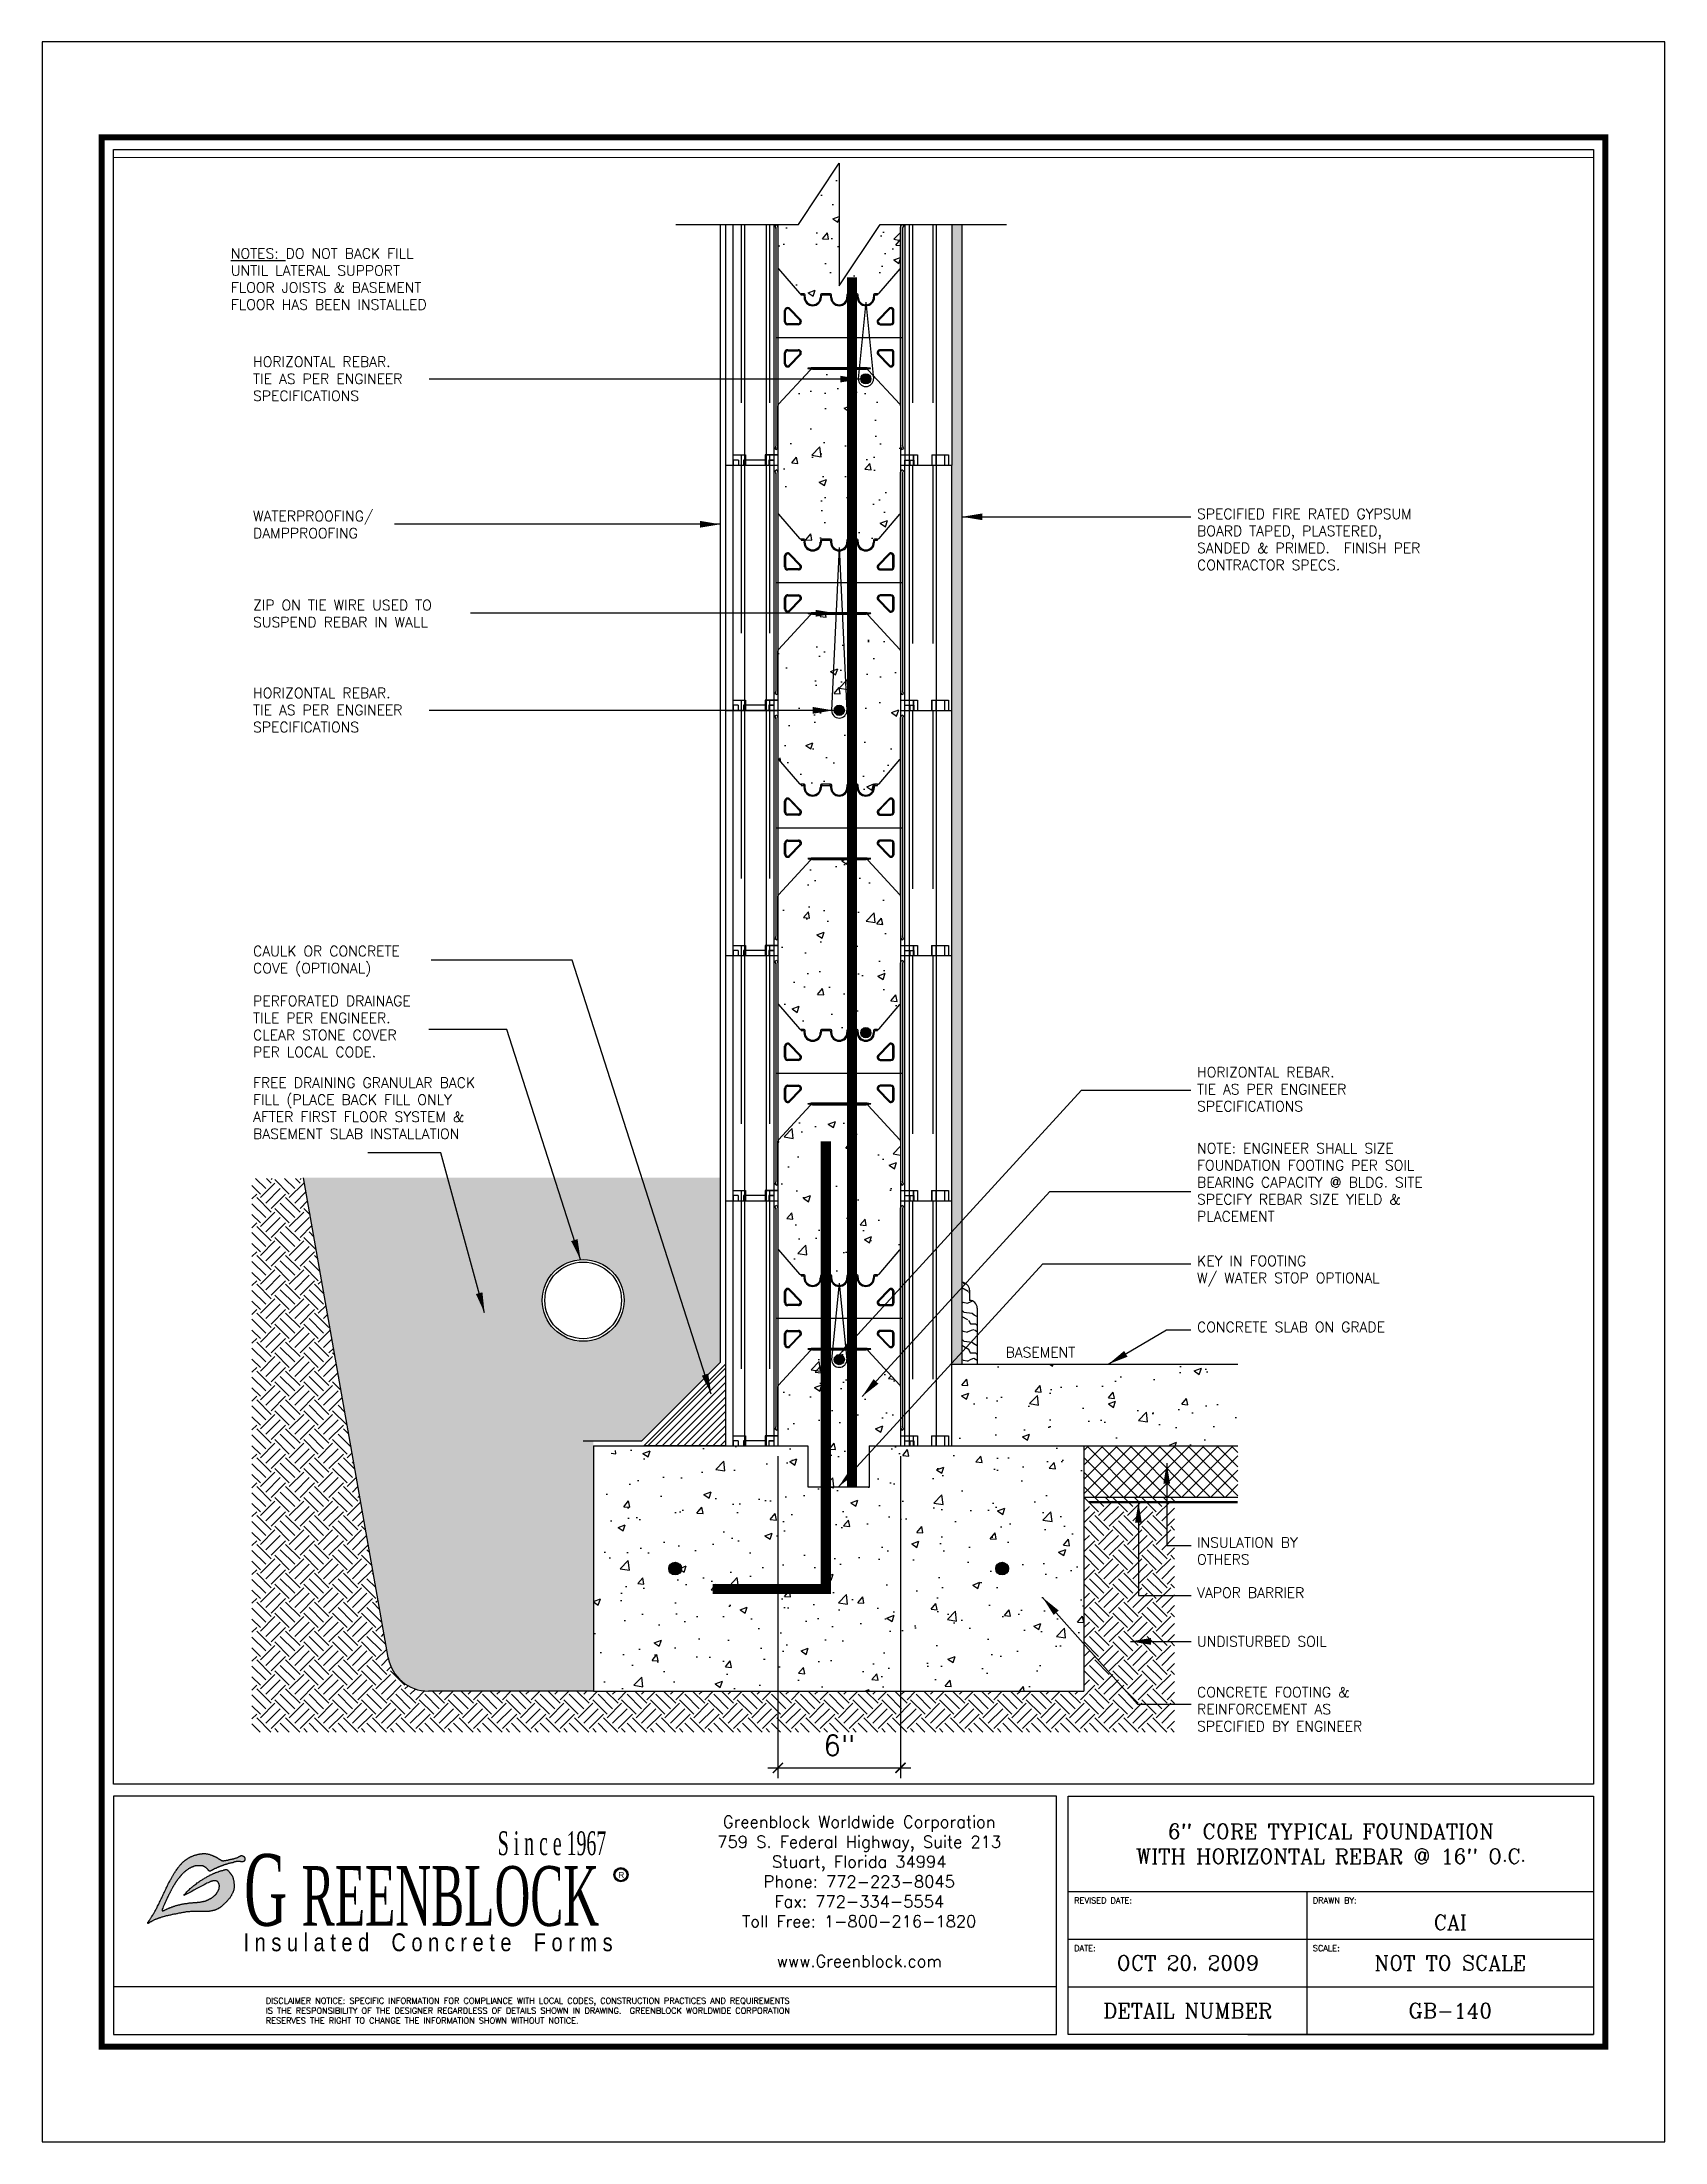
# Paper-space layout 'GB-140' of a CAD drawing. Header units: inches. Extents: x 0 to 8.5, y 0 to 11.
# The model-space entities are those that its viewports show. They can reach past a viewport. Long polylines and large blocks are cut down to what shows.
import ezdxf
from ezdxf.enums import TextEntityAlignment as Align

# ---------------------------------------------------------------- set-up
doc = ezdxf.new("R2010")
doc.units = ezdxf.units.IN
doc.header["$MEASUREMENT"] = 0
doc.linetypes.add('DASHED2', pattern=[0.375, 0.25, -0.125])
for name, color, linetype in [('LAYER 12', 12, 'Continuous'), ('LAYER 13', 13, 'Continuous'), ('LAYER 3', 3, 'Continuous'), ('LAYER 5', 5, 'Continuous'), ('LAYER 7', 7, 'Continuous'), ('LAYER 8', 8, 'Continuous'), ('LAYER 9', 9, 'Continuous')]:
    doc.layers.add(name, color=color, linetype=linetype)
doc.styles.add('ARIAL', font='ARIAL.TTF', dxfattribs={"width": 0.8, "height": 0.1875})
doc.styles.add('GREEN BLOCK', font='BOOKOSB.TTF', dxfattribs={"width": 0.57, "height": 0.5})
doc.styles.add('logo', font='BOOKOSI.TTF', dxfattribs={"width": 0.55, "height": 0.1875})
doc.styles.add('NOTES', font='simplex.shx', dxfattribs={"height": 1})
doc.styles.add('ROMAN C', font='romanc.shx', dxfattribs={"height": 0.0938})
doc.dimstyles.new('DIM-18$0', dxfattribs={"dimscale": 8, "dimtxt": 1, "dimasz": 0.125, "dimexe": 0.1875, "dimexo": 0.0625, "dimgap": 0.0625, "dimtad": 1, "dimdec": 4, "dimzin": 3, "dimdsep": 46, "dimlunit": 4, "dimtxsty": 'NOTES', "dimblk1": 'ARCHTICK', "dimblk2": 'ARCHTICK', "dimsah": 1, "dimcen": 0.0625, "dimclrd": 256, "dimclre": 256, "dimclrt": 7, "dimadec": 0, "dimazin": 0, "dimtfac": 1, "dimtdec": 4, "dimtofl": 0, "dimtmove": 0, "dimatfit": 3, "dimldrblk": 'ARCHTICK', "dimfxl": 1, "dimfrac": 2, "dimtolj": 1, "dimtzin": 0, "dimarcsym": 0})
doc.dimstyles.new('DIM-18$7', dxfattribs={"dimscale": 8, "dimtxt": 0.09375, "dimasz": 0.125, "dimexe": 0.1875, "dimexo": 0.0625, "dimgap": 0.0625, "dimtad": 0, "dimtih": 1, "dimtoh": 1, "dimdec": 4, "dimzin": 3, "dimdsep": 46, "dimlunit": 4, "dimtxsty": 'NOTES', "dimcen": 0.0625, "dimadec": 0, "dimazin": 0, "dimtfac": 1, "dimtdec": 4, "dimtofl": 0, "dimtmove": 0, "dimatfit": 3, "dimfxl": 1, "dimfrac": 2, "dimtolj": 1, "dimtzin": 0, "dimarcsym": 0})
pattern_1 = [(50, (96.9438, 0), (3.5863, -0.31376), [0.375, -4.125]), (355, (96.9438, 0), (-0.69376, 3.76096), [0.3, -3.3]), (100.4514, (97.2426, -0.026), (2.89255, 3.4472), [0.3187, -3.50571]), (46.184, (96.944, 1), (5.3362, -0.8276), [0.5625, -6.1875]), (96.6356, (97.3885, 0.931), (4.6733, 4.8706), [0.47805, -5.25856]), (351.184, (96.944, 1), (4.6733, 4.8706), [0.45, -4.95]), (21, (97.4438, 0.75), (2.98454, -2.0131), [0.375, -4.125]), (326, (97.4438, 0.75), (1.21658, 3.62575), [0.3, -3.3]), (71.4514, (97.6925, 0.5822), (4.20111, 1.61265), [0.3187, -3.50571]), (37.5, (96.9438, 0), (0.0608, 1.66447), [0, -3.26, 0, -3.35, 0, -3.3125]), (7.5, (96.9438, 0), (1.315348, 1.97206), [0, -1.91, 0, -3.185, 0, -1.2625]), (327.5, (95.8288, 0), (2.669112, -0.112774), [0, -1.25, 0, -3.9, 0, -5.175]), (317.5, (95.3288, 0), (2.91593, 0.500525), [0, -1.625, 0, -2.59, 0, -3.675])]
pattern_2 = [(50, (96.9438, 0), (3.5863, -0.31376), [0.375, -4.125]), (355, (96.9438, 0), (-0.69376, 3.76096), [0.3, -3.3]), (100.451, (97.2426, -0.026), (2.89255, 3.4472), [0.3187, -3.5057]), (46.184, (96.944, 1), (5.3362, -0.8276), [0.5625, -6.1875]), (96.636, (97.3885, 0.931), (4.6733, 4.8706), [0.47805, -5.25856]), (351.184, (96.944, 1), (4.6733, 4.8706), [0.45, -4.95]), (21, (97.4438, 0.75), (2.98454, -2.0131), [0.375, -4.125]), (326, (97.4438, 0.75), (1.21658, 3.62575), [0.3, -3.3]), (71.451, (97.6925, 0.5822), (4.2011, 1.61265), [0.3187, -3.5057]), (37.5, (96.9438, 0), (0.0608, 1.66447), [0, -3.26, 0, -3.35, 0, -3.3125]), (7.5, (96.9438, 0), (1.31535, 1.97206), [0, -1.91, 0, -3.185, 0, -1.2625]), (327.5, (95.8288, 0), (2.669112, -0.112774), [0, -1.25, 0, -3.9, 0, -5.175]), (317.5, (95.3288, 0), (2.91593, 0.50052), [0, -1.625, 0, -2.59, 0, -3.675])]

psp = doc.layouts.new('GB-140')

# ---------------------------------------------------------------- texts
at = {"layer": 'LAYER 7', "style": 'ROMAN C'}
for s, height, p in [('REVISED DATE:', 0.03125, (5.406, 1.281)), ('DRAWN BY:', 0.0312, (6.656, 1.281)), ('DATE:', 0.0312, (5.406, 1.031)), ('SCALE:', 0.0312, (6.656, 1.031))]:
    psp.add_text(s, height=height, dxfattribs=at).set_placement(p, align=Align.TOP_LEFT)
for s, height, p in [('CAI', 0.0781, (7.375, 1.15)), ('OCT 20, 2009', 0.07812, (6, 0.938)), ('NOT TO SCALE', 0.07812, (7.375, 0.938)), ('DETAIL NUMBER', 0.07812, (6, 0.688)), ('GB-140', 0.0781, (7.375, 0.688))]:
    psp.add_text(s, height=height, dxfattribs=at).set_placement(p, align=Align.MIDDLE_CENTER)
for s, insert, char_height, attachment_point in [('Greenblock Worldwide Corporation\\P759 S. Federal Highway, Suite 213\\PStuart, Florida 34994\\PPhone: 772-223-8045\\PFax: 772-334-5554\\PToll Free: 1-800-216-1820\\P\\Pwww.Greenblock.com', (4.28, 1.312), 0.0625, 5), ('6" CORE TYPICAL FOUNDATION\\PWITH HORIZONTAL REBAR @ 16" O.C.', (6.75, 1.562), 0.07812, 5), ('DISCLAIMER NOTICE: SPECIFIC INFORMATION FOR COMPLIANCE WITH LOCAL CODES, CONSTRUCTION PRACTICES AND REQUIREMENTS\\PIS THE RESPONSIBILITY OF THE DESIGNER REGARDLESS OF DETAILS SHOWN IN DRAWING.  GREENBLOCK WORLDWIDE CORPORATION\\PRESERVES THE RIGHT TO CHANGE THE INFORMATION SHOWN WITHOUT NOTICE.', (1.172, 0.688), 0.03125, 4)]:
    psp.add_mtext_dynamic_manual_height_columns(s, width=4.69434, gutter_width=0.469, heights=[0], dxfattribs=dict(at, insert=insert, char_height=char_height, attachment_point=attachment_point))

msp = doc.modelspace()

# ---------------------------------------------------------------- texts
at = {"layer": 'LAYER 7', "char_height": 0.5, "attachment_point": 1, "style": 'NOTES'}
for s, insert in [('\\A1;{\\LNOTES:} DO NOT BACK FILL\\PUNTIL LATERAL SUPPORT\\PFLOOR JOISTS & BASEMENT\\PFLOOR HAS BEEN INSTALLED', (75.17455, -1.09612)), ('\\A1;HORIZONTAL REBAR.\\PTIE AS PER ENGINEER\\PSPECIFICATIONS', (76.26042, -6.39452)), ('\\A1;WATERPROOFING/\\PDAMPPROOFING', (76.26042, -13.94718)), ('\\A1;SPECIFIED FIRE RATED GYPSUM\\PBOARD TAPED, PLASTERED,\\PSANDED & PRIMED.  FINISH PER\\PCONTRACTOR SPECS.', (122.45142, -13.84122)), ('\\A1;ZIP ON TIE WIRE USED TO\\PSUSPEND REBAR IN WALL', (76.26042, -18.30284)), ('\\A1;HORIZONTAL REBAR.\\PTIE AS PER ENGINEER\\PSPECIFICATIONS', (76.26042, -22.60542)), ('\\A1;CAULK OR CONCRETE \\PCOVE (OPTIONAL)', (76.26042, -35.23591)), ('\\A1;PERFORATED DRAINAGE\\PTILE PER ENGINEER.\\PCLEAR STONE COVER\\PPER LOCAL CODE.', (76.26042, -37.67537)), ('\\A1;HORIZONTAL REBAR.\\PTIE AS PER ENGINEER\\PSPECIFICATIONS', (122.45142, -41.16339)), ('\\A1;NOTE: ENGINEER SHALL SIZE\\PFOUNDATION FOOTING PER SOIL\\PBEARING CAPACITY @ BLDG. SITE\\PSPECIFY REBAR SIZE YIELD &\\PPLACEMENT', (122.45142, -44.88576)), ('\\A1;KEY IN FOOTING \\PW/ WATER STOP OPTIONAL', (122.45142, -50.39826)), ('\\A1;CONCRETE SLAB ON GRADE', (122.45142, -53.63332)), ('\\A1;BASEMENT', (113.08163, -54.875)), ('\\A1;INSULATION BY\\POTHERS', (122.45142, -64.17879)), ('\\A1;VAPOR BARRIER', (122.45142, -66.63732)), ('\\A1;UNDISTURBED SOIL', (122.45142, -69.02222)), ('\\A1;CONCRETE FOOTING &\\PREINFORCEMENT AS \\PSPECIFIED BY ENGINEER', (122.45142, -71.50466))]:
    msp.add_mtext_dynamic_manual_height_columns(s, width=21.4636092, gutter_width=5, heights=[0], dxfattribs=dict(at, insert=insert))
at = {"layer": 'LAYER 7', "insert": (76.26042, -41.6772), "char_height": 0.5, "width": 12.3677103, "attachment_point": 1, "style": 'NOTES'}
msp.add_mtext('\\A1;FREE DRAINING GRANULAR BACK FILL (PLACE BACK FILL ONLY AFTER FIRST FLOOR SYSTEM & BASEMENT SLAB INSTALLATION', dxfattribs=at)

# ---------------------------------------------------------------- blocks, each defined once
blk = doc.blocks.new('A$C34451F27')
h = blk.add_hatch(color=256)
h.dxf.hatch_style = 1
h.paths.add_polyline_path([(0.317, 0.478), (0.318, 0.477), (0.319, 0.476), (0.32, 0.475), (0.321, 0.474), (0.322, 0.473), (0.323, 0.473), (0.324, 0.472), (0.325, 0.472), (0.326, 0.473), (0.327, 0.473), (0.328, 0.473), (0.33, 0.474), (0.331, 0.475), (0.332, 0.476), (0.336, 0.477), (0.34, 0.48), (0.343, 0.482), (0.347, 0.483), (0.351, 0.485), (0.355, 0.487), (0.358, 0.489), (0.361, 0.49), (0.363, 0.491), (0.365, 0.492), (0.369, 0.493), (0.374, 0.495), (0.379, 0.497), (0.384, 0.499), (0.389, 0.501), (0.394, 0.503), (0.397, 0.504), (0.401, 0.505), (0.405, 0.507), (0.409, 0.508), (0.413, 0.509), (0.418, 0.511), (0.423, 0.512), (0.427, 0.513), (0.43, 0.514), (0.433, 0.514), (0.435, 0.515), (0.438, 0.516), (0.441, 0.516), (0.443, 0.517), (0.445, 0.517), (0.447, 0.518), (0.449, 0.518), (0.45, 0.519), (0.451, 0.519), (0.452, 0.52), (0.455, 0.521), (0.459, 0.522), (0.463, 0.523), (0.467, 0.523), (0.472, 0.524), (0.477, 0.524), (0.484, 0.524), (0.486, 0.523), (0.489, 0.521), (0.489, 0.521), (0.489, 0.521), (0.49, 0.521), (0.49, 0.521), (0.491, 0.521), (0.492, 0.521), (0.492, 0.521), (0.493, 0.521), (0.494, 0.521), (0.495, 0.521), (0.495, 0.522), (0.496, 0.522), (0.497, 0.522), (0.498, 0.522), (0.499, 0.522), (0.499, 0.522), (0.5, 0.523), (0.501, 0.523), (0.501, 0.523), (0.502, 0.524), (0.502, 0.524), (0.503, 0.524), (0.504, 0.525), (0.504, 0.525), (0.505, 0.525), (0.505, 0.526), (0.506, 0.526), (0.506, 0.527), (0.506, 0.528), (0.507, 0.528), (0.507, 0.529), (0.508, 0.53), (0.508, 0.531), (0.508, 0.531), (0.508, 0.532), (0.508, 0.533), (0.509, 0.534), (0.509, 0.535), (0.509, 0.536), (0.509, 0.537), (0.509, 0.538), (0.509, 0.539), (0.508, 0.539), (0.508, 0.54), (0.508, 0.541), (0.508, 0.542), (0.508, 0.543), (0.507, 0.543), (0.507, 0.544), (0.507, 0.545), (0.506, 0.545), (0.506, 0.546), (0.505, 0.547), (0.505, 0.547), (0.504, 0.548), (0.504, 0.549), (0.503, 0.549), (0.502, 0.55), (0.501, 0.55), (0.5, 0.551), (0.499, 0.552), (0.499, 0.552), (0.498, 0.553), (0.497, 0.553), (0.496, 0.553), (0.495, 0.553), (0.494, 0.554), (0.493, 0.554), (0.492, 0.554), (0.491, 0.554), (0.491, 0.554), (0.49, 0.554), (0.489, 0.554), (0.489, 0.554), (0.488, 0.554), (0.488, 0.554), (0.487, 0.554), (0.487, 0.553), (0.486, 0.553), (0.486, 0.553), (0.485, 0.553), (0.485, 0.553), (0.484, 0.552), (0.483, 0.552), (0.483, 0.552), (0.482, 0.551), (0.482, 0.551), (0.478, 0.548), (0.474, 0.546), (0.47, 0.545), (0.466, 0.543), (0.461, 0.541), (0.458, 0.54), (0.454, 0.539), (0.45, 0.538), (0.445, 0.537), (0.441, 0.536), (0.436, 0.535), (0.431, 0.534), (0.426, 0.533), (0.421, 0.532), (0.416, 0.531), (0.41, 0.53), (0.404, 0.528), (0.397, 0.527), (0.391, 0.527), (0.387, 0.528), (0.385, 0.529), (0.381, 0.532), (0.38, 0.532), (0.379, 0.533), (0.377, 0.534), (0.376, 0.535), (0.374, 0.536), (0.372, 0.537), (0.37, 0.538), (0.369, 0.539), (0.367, 0.541), (0.365, 0.542), (0.363, 0.543), (0.361, 0.544), (0.36, 0.545), (0.358, 0.546), (0.356, 0.547), (0.354, 0.547), (0.353, 0.548), (0.351, 0.549), (0.349, 0.55), (0.347, 0.551), (0.345, 0.552), (0.344, 0.553), (0.342, 0.553), (0.34, 0.554), (0.338, 0.555), (0.336, 0.556), (0.333, 0.557), (0.331, 0.558), (0.329, 0.558), (0.327, 0.559), (0.325, 0.56), (0.322, 0.561), (0.32, 0.561), (0.318, 0.562), (0.316, 0.562), (0.313, 0.563), (0.311, 0.563), (0.309, 0.564), (0.307, 0.564), (0.305, 0.564), (0.303, 0.565), (0.301, 0.565), (0.3, 0.565), (0.298, 0.565), (0.296, 0.565), (0.294, 0.565), (0.292, 0.565), (0.291, 0.565), (0.289, 0.565), (0.287, 0.565), (0.285, 0.564), (0.283, 0.564), (0.281, 0.564), (0.279, 0.564), (0.277, 0.563), (0.275, 0.563), (0.273, 0.563), (0.27, 0.562), (0.268, 0.562), (0.265, 0.561), (0.263, 0.561), (0.26, 0.56), (0.258, 0.56), (0.256, 0.559), (0.253, 0.559), (0.251, 0.558), (0.248, 0.557), (0.246, 0.557), (0.244, 0.556), (0.242, 0.555), (0.239, 0.554), (0.237, 0.553), (0.235, 0.552), (0.232, 0.551), (0.23, 0.55), (0.228, 0.549), (0.225, 0.548), (0.223, 0.547), (0.221, 0.546), (0.219, 0.544), (0.216, 0.543), (0.214, 0.542), (0.212, 0.541), (0.21, 0.539), (0.208, 0.538), (0.206, 0.537), (0.204, 0.535), (0.202, 0.534), (0.2, 0.533), (0.198, 0.531), (0.196, 0.53), (0.194, 0.528), (0.193, 0.527), (0.191, 0.526), (0.189, 0.524), (0.187, 0.523), (0.186, 0.521), (0.184, 0.519), (0.182, 0.518), (0.18, 0.516), (0.179, 0.515), (0.177, 0.513), (0.176, 0.511), (0.174, 0.51), (0.173, 0.508), (0.171, 0.507), (0.17, 0.505), (0.168, 0.503), (0.167, 0.502), (0.166, 0.5), (0.164, 0.498), (0.163, 0.496), (0.161, 0.494), (0.16, 0.492), (0.158, 0.49), (0.156, 0.488), (0.155, 0.486), (0.153, 0.483), (0.151, 0.481), (0.15, 0.478), (0.148, 0.476), (0.146, 0.473), (0.144, 0.47), (0.143, 0.468), (0.141, 0.465), (0.139, 0.462), (0.137, 0.459), (0.135, 0.456), (0.133, 0.452), (0.131, 0.449), (0.13, 0.446), (0.128, 0.443), (0.126, 0.439), (0.124, 0.436), (0.122, 0.432), (0.12, 0.429), (0.118, 0.426), (0.116, 0.422), (0.115, 0.419), (0.113, 0.416), (0.111, 0.412), (0.109, 0.409), (0.107, 0.405), (0.105, 0.401), (0.103, 0.397), (0.101, 0.393), (0.099, 0.388), (0.097, 0.384), (0.094, 0.379), (0.092, 0.374), (0.089, 0.368), (0.087, 0.363), (0.084, 0.357), (0.081, 0.351), (0.079, 0.345), (0.076, 0.339), (0.073, 0.333), (0.07, 0.327), (0.067, 0.321), (0.065, 0.315), (0.062, 0.31), (0.059, 0.304), (0.057, 0.299), (0.054, 0.294), (0.051, 0.289), (0.049, 0.284), (0.047, 0.279), (0.044, 0.275), (0.042, 0.27), (0.04, 0.266), (0.037, 0.262), (0.035, 0.258), (0.033, 0.254), (0.031, 0.251), (0.029, 0.247), (0.026, 0.243), (0.024, 0.24), (0.022, 0.236), (0.019, 0.231), (0.015, 0.225), (0.012, 0.22), (0.009, 0.216), (0.005, 0.211), (0.005, 0.21), (0.004, 0.209), (0.003, 0.207), (0.002, 0.206), (0.001, 0.205), (0.001, 0.203), (0, 0.202), (0, 0.202), (0, 0.201), (0, 0.2), (0, 0.2), (0.001, 0.2), (0.001, 0.199), (0.001, 0.199), (0.002, 0.199), (0.003, 0.2), (0.003, 0.2), (0.004, 0.201), (0.006, 0.201), (0.007, 0.202), (0.008, 0.203), (0.012, 0.205), (0.016, 0.207), (0.02, 0.21), (0.024, 0.212), (0.028, 0.214), (0.033, 0.216), (0.037, 0.218), (0.041, 0.22), (0.046, 0.222), (0.05, 0.224), (0.055, 0.226), (0.06, 0.227), (0.065, 0.229), (0.071, 0.231), (0.076, 0.232), (0.083, 0.234), (0.09, 0.236), (0.095, 0.238), (0.099, 0.239), (0.103, 0.239), (0.107, 0.24), (0.111, 0.241), (0.115, 0.242), (0.119, 0.243), (0.124, 0.244), (0.128, 0.245), (0.132, 0.246), (0.136, 0.247), (0.141, 0.248), (0.145, 0.248), (0.15, 0.249), (0.154, 0.25), (0.158, 0.251), (0.162, 0.252), (0.167, 0.253), (0.173, 0.254), (0.181, 0.255), (0.189, 0.257), (0.196, 0.258), (0.203, 0.259), (0.209, 0.259), (0.214, 0.26), (0.221, 0.26), (0.228, 0.261), (0.234, 0.261), (0.24, 0.261), (0.246, 0.261), (0.25, 0.261), (0.253, 0.261), (0.256, 0.261), (0.259, 0.261), (0.262, 0.261), (0.265, 0.261), (0.268, 0.261), (0.271, 0.261), (0.274, 0.261), (0.277, 0.261), (0.28, 0.261), (0.283, 0.261), (0.286, 0.261), (0.289, 0.261), (0.291, 0.261), (0.294, 0.261), (0.296, 0.261), (0.299, 0.261), (0.301, 0.261), (0.303, 0.261), (0.305, 0.261), (0.307, 0.261), (0.309, 0.261), (0.311, 0.261), (0.313, 0.261), (0.315, 0.262), (0.317, 0.262), (0.319, 0.262), (0.32, 0.262), (0.322, 0.262), (0.324, 0.263), (0.326, 0.263), (0.329, 0.263), (0.331, 0.263), (0.333, 0.264), (0.335, 0.264), (0.337, 0.265), (0.339, 0.265), (0.341, 0.266), (0.343, 0.266), (0.345, 0.267), (0.347, 0.267), (0.349, 0.268), (0.351, 0.268), (0.353, 0.269), (0.355, 0.27), (0.357, 0.27), (0.359, 0.271), (0.36, 0.272), (0.362, 0.273), (0.364, 0.274), (0.366, 0.275), (0.368, 0.276), (0.37, 0.277), (0.371, 0.278), (0.373, 0.279), (0.375, 0.28), (0.377, 0.281), (0.379, 0.282), (0.381, 0.284), (0.382, 0.285), (0.384, 0.286), (0.386, 0.288), (0.388, 0.289), (0.39, 0.291), (0.391, 0.292), (0.393, 0.294), (0.395, 0.296), (0.397, 0.298), (0.399, 0.3), (0.401, 0.302), (0.404, 0.304), (0.406, 0.306), (0.408, 0.308), (0.41, 0.311), (0.413, 0.313), (0.415, 0.316), (0.417, 0.319), (0.42, 0.321), (0.422, 0.324), (0.424, 0.327), (0.427, 0.33), (0.429, 0.332), (0.431, 0.335), (0.433, 0.338), (0.435, 0.341), (0.436, 0.344), (0.438, 0.346), (0.439, 0.349), (0.441, 0.352), (0.442, 0.354), (0.443, 0.357), (0.445, 0.359), (0.446, 0.362), (0.447, 0.364), (0.448, 0.366), (0.449, 0.369), (0.449, 0.371), (0.45, 0.373), (0.451, 0.376), (0.451, 0.378), (0.451, 0.38), (0.452, 0.383), (0.452, 0.385), (0.452, 0.388), (0.452, 0.39), (0.452, 0.393), (0.452, 0.395), (0.452, 0.398), (0.452, 0.401), (0.452, 0.404), (0.452, 0.407), (0.451, 0.41), (0.451, 0.413), (0.451, 0.416), (0.45, 0.419), (0.45, 0.422), (0.449, 0.425), (0.449, 0.428), (0.448, 0.43), (0.448, 0.433), (0.447, 0.436), (0.446, 0.438), (0.445, 0.44), (0.445, 0.442), (0.444, 0.444), (0.443, 0.446), (0.442, 0.448), (0.441, 0.45), (0.44, 0.451), (0.438, 0.453), (0.437, 0.455), (0.436, 0.457), (0.434, 0.459), (0.433, 0.46), (0.432, 0.462), (0.428, 0.467), (0.426, 0.47), (0.424, 0.472), (0.423, 0.474), (0.421, 0.475), (0.42, 0.477), (0.418, 0.478), (0.417, 0.479), (0.415, 0.48), (0.414, 0.481), (0.412, 0.481), (0.41, 0.481), (0.408, 0.481), (0.406, 0.481), (0.404, 0.48), (0.402, 0.48), (0.399, 0.479), (0.396, 0.478), (0.393, 0.477), (0.39, 0.477), (0.387, 0.476), (0.384, 0.475), (0.381, 0.474), (0.377, 0.473), (0.374, 0.472), (0.371, 0.47), (0.368, 0.469), (0.364, 0.468), (0.361, 0.467), (0.358, 0.466), (0.355, 0.465), (0.352, 0.463), (0.348, 0.462), (0.345, 0.461), (0.342, 0.459), (0.338, 0.458), (0.335, 0.456), (0.331, 0.454), (0.328, 0.453), (0.324, 0.451), (0.321, 0.449), (0.317, 0.447), (0.313, 0.445), (0.309, 0.443), (0.305, 0.44), (0.301, 0.438), (0.297, 0.436), (0.293, 0.433), (0.289, 0.431), (0.285, 0.428), (0.281, 0.425), (0.276, 0.423), (0.272, 0.42), (0.268, 0.417), (0.263, 0.414), (0.259, 0.411), (0.255, 0.407), (0.251, 0.404), (0.246, 0.401), (0.242, 0.398), (0.238, 0.394), (0.234, 0.391), (0.23, 0.388), (0.226, 0.384), (0.222, 0.381), (0.218, 0.377), (0.214, 0.373), (0.21, 0.369), (0.205, 0.365), (0.201, 0.36), (0.197, 0.356), (0.192, 0.35), (0.188, 0.345), (0.193, 0.347), (0.202, 0.352), (0.213, 0.358), (0.227, 0.365), (0.242, 0.373), (0.257, 0.381), (0.271, 0.389), (0.284, 0.396), (0.295, 0.401), (0.304, 0.406), (0.31, 0.409), (0.316, 0.412), (0.322, 0.415), (0.326, 0.417), (0.331, 0.419), (0.335, 0.42), (0.338, 0.421), (0.343, 0.422), (0.347, 0.422), (0.351, 0.423), (0.356, 0.422), (0.36, 0.421), (0.364, 0.419), (0.367, 0.417), (0.369, 0.413), (0.371, 0.41), (0.373, 0.406), (0.374, 0.401), (0.375, 0.397), (0.375, 0.393), (0.374, 0.389), (0.374, 0.384), (0.373, 0.38), (0.371, 0.375), (0.369, 0.371), (0.368, 0.368), (0.366, 0.365), (0.363, 0.36), (0.36, 0.356), (0.357, 0.352), (0.355, 0.349), (0.352, 0.347), (0.349, 0.344), (0.346, 0.341), (0.342, 0.338), (0.339, 0.336), (0.336, 0.334), (0.333, 0.332), (0.329, 0.33), (0.325, 0.327), (0.321, 0.325), (0.317, 0.323), (0.313, 0.321), (0.309, 0.32), (0.305, 0.318), (0.301, 0.317), (0.296, 0.316), (0.292, 0.314), (0.288, 0.313), (0.283, 0.313), (0.278, 0.312), (0.274, 0.311), (0.269, 0.31), (0.265, 0.31), (0.26, 0.31), (0.256, 0.309), (0.253, 0.309), (0.251, 0.309), (0.248, 0.309), (0.245, 0.308), (0.243, 0.308), (0.24, 0.308), (0.237, 0.308), (0.234, 0.307), (0.231, 0.307), (0.228, 0.307), (0.225, 0.307), (0.223, 0.306), (0.22, 0.306), (0.217, 0.306), (0.214, 0.305), (0.211, 0.305), (0.209, 0.305), (0.206, 0.304), (0.204, 0.304), (0.201, 0.304), (0.199, 0.303), (0.196, 0.303), (0.194, 0.303), (0.191, 0.302), (0.189, 0.302), (0.186, 0.301), (0.183, 0.301), (0.18, 0.3), (0.178, 0.3), (0.175, 0.299), (0.172, 0.298), (0.17, 0.298), (0.167, 0.297), (0.165, 0.297), (0.163, 0.296), (0.16, 0.296), (0.158, 0.295), (0.156, 0.294), (0.154, 0.294), (0.151, 0.293), (0.149, 0.292), (0.147, 0.292), (0.144, 0.291), (0.142, 0.29), (0.14, 0.289), (0.137, 0.289), (0.135, 0.288), (0.133, 0.287), (0.131, 0.286), (0.128, 0.286), (0.126, 0.285), (0.124, 0.284), (0.122, 0.283), (0.12, 0.282), (0.118, 0.282), (0.116, 0.281), (0.114, 0.28), (0.112, 0.279), (0.11, 0.278), (0.108, 0.278), (0.106, 0.277), (0.104, 0.276), (0.102, 0.275), (0.1, 0.274), (0.098, 0.273), (0.096, 0.272), (0.094, 0.271), (0.091, 0.27), (0.089, 0.269), (0.087, 0.268), (0.085, 0.267), (0.08, 0.265), (0.076, 0.263), (0.075, 0.266), (0.075, 0.269), (0.076, 0.273), (0.078, 0.279), (0.081, 0.285), (0.084, 0.293), (0.087, 0.3), (0.091, 0.308), (0.095, 0.316), (0.098, 0.324), (0.102, 0.331), (0.104, 0.337), (0.107, 0.342), (0.109, 0.346), (0.112, 0.352), (0.114, 0.357), (0.117, 0.363), (0.12, 0.368), (0.123, 0.373), (0.126, 0.379), (0.128, 0.384), (0.131, 0.389), (0.133, 0.393), (0.136, 0.397), (0.138, 0.402), (0.141, 0.406), (0.144, 0.41), (0.147, 0.414), (0.15, 0.419), (0.154, 0.424), (0.157, 0.428), (0.16, 0.433), (0.163, 0.437), (0.166, 0.44), (0.169, 0.444), (0.172, 0.447), (0.175, 0.451), (0.178, 0.454), (0.181, 0.458), (0.184, 0.461), (0.187, 0.464), (0.191, 0.467), (0.194, 0.47), (0.198, 0.473), (0.201, 0.476), (0.204, 0.478), (0.208, 0.481), (0.211, 0.483), (0.215, 0.485), (0.218, 0.487), (0.221, 0.489), (0.224, 0.491), (0.229, 0.493), (0.234, 0.495), (0.239, 0.497), (0.244, 0.498), (0.248, 0.499), (0.252, 0.5), (0.255, 0.501), (0.26, 0.501), (0.265, 0.501), (0.27, 0.501), (0.275, 0.501), (0.28, 0.501), (0.286, 0.5), (0.29, 0.499), (0.294, 0.497), (0.298, 0.495), (0.301, 0.493), (0.305, 0.491), (0.308, 0.488), (0.311, 0.485), (0.314, 0.482), (0.316, 0.48)])
h = blk.add_hatch(color=256)
h.dxf.hatch_style = 1
h.paths.add_polyline_path([(2.441, 0.454, 1), (2.514, 0.454, 1)])
h.paths.add_polyline_path([(2.509, 0.454, 1), (2.446, 0.454, 1)], flags=16)
blk.add_lwpolyline([(0.188, 0.345), (0.192, 0.35), (0.197, 0.356), (0.201, 0.36), (0.205, 0.365), (0.21, 0.369), (0.214, 0.373), (0.218, 0.377), (0.222, 0.381), (0.226, 0.384), (0.23, 0.388), (0.234, 0.391), (0.238, 0.394), (0.242, 0.398), (0.246, 0.401), (0.251, 0.404), (0.255, 0.407), (0.259, 0.411), (0.263, 0.414), (0.268, 0.417), (0.272, 0.42), (0.276, 0.423), (0.281, 0.425), (0.285, 0.428), (0.289, 0.431), (0.293, 0.433), (0.297, 0.436), (0.301, 0.438), (0.305, 0.44), (0.309, 0.443), (0.313, 0.445), (0.317, 0.447), (0.321, 0.449), (0.324, 0.451), (0.328, 0.453), (0.331, 0.454), (0.335, 0.456), (0.338, 0.458), (0.342, 0.459), (0.345, 0.461), (0.348, 0.462), (0.352, 0.463), (0.355, 0.465), (0.358, 0.466), (0.361, 0.467), (0.364, 0.468), (0.368, 0.469), (0.371, 0.47), (0.374, 0.472), (0.377, 0.473), (0.381, 0.474), (0.384, 0.475), (0.387, 0.476), (0.39, 0.477), (0.393, 0.477), (0.396, 0.478), (0.399, 0.479), (0.402, 0.48), (0.404, 0.48), (0.406, 0.481), (0.408, 0.481), (0.41, 0.481), (0.412, 0.481), (0.414, 0.481), (0.415, 0.48), (0.417, 0.479), (0.418, 0.478), (0.42, 0.477), (0.421, 0.475), (0.423, 0.474), (0.424, 0.472), (0.426, 0.47), (0.427, 0.468), (0.429, 0.466), (0.43, 0.464), (0.432, 0.462), (0.433, 0.46), (0.434, 0.459), (0.436, 0.457), (0.437, 0.455), (0.438, 0.453), (0.44, 0.451), (0.441, 0.45), (0.442, 0.448), (0.443, 0.446), (0.444, 0.444), (0.445, 0.442), (0.445, 0.44), (0.446, 0.438), (0.447, 0.436), (0.448, 0.433), (0.448, 0.43), (0.449, 0.428), (0.449, 0.425), (0.45, 0.422), (0.45, 0.419), (0.451, 0.416), (0.451, 0.413), (0.451, 0.41), (0.452, 0.407), (0.452, 0.404), (0.452, 0.401), (0.452, 0.398), (0.452, 0.395), (0.452, 0.393), (0.452, 0.39), (0.452, 0.388), (0.452, 0.385), (0.452, 0.383), (0.451, 0.38), (0.451, 0.378), (0.451, 0.376), (0.45, 0.373), (0.449, 0.371), (0.449, 0.369), (0.448, 0.366), (0.447, 0.364), (0.446, 0.362), (0.445, 0.359), (0.443, 0.357), (0.442, 0.354), (0.441, 0.352), (0.439, 0.349), (0.438, 0.346), (0.436, 0.344), (0.435, 0.341), (0.433, 0.338), (0.431, 0.335), (0.429, 0.332), (0.427, 0.33), (0.424, 0.327), (0.422, 0.324), (0.42, 0.321), (0.417, 0.319), (0.415, 0.316), (0.413, 0.313), (0.41, 0.311), (0.408, 0.308), (0.406, 0.306), (0.404, 0.304), (0.401, 0.302), (0.399, 0.3), (0.397, 0.298), (0.395, 0.296), (0.393, 0.294), (0.391, 0.292), (0.39, 0.291), (0.388, 0.289), (0.386, 0.288), (0.384, 0.286), (0.382, 0.285), (0.381, 0.284), (0.379, 0.282), (0.377, 0.281), (0.375, 0.28), (0.373, 0.279), (0.371, 0.278), (0.37, 0.277), (0.368, 0.276), (0.366, 0.275), (0.364, 0.274), (0.362, 0.273), (0.36, 0.272), (0.359, 0.271), (0.357, 0.27), (0.355, 0.27), (0.353, 0.269), (0.351, 0.268), (0.349, 0.268), (0.347, 0.267), (0.345, 0.267), (0.343, 0.266), (0.341, 0.266), (0.339, 0.265), (0.337, 0.265), (0.335, 0.264), (0.333, 0.264), (0.331, 0.263), (0.329, 0.263), (0.326, 0.263), (0.324, 0.263), (0.322, 0.262), (0.32, 0.262), (0.319, 0.262), (0.317, 0.262), (0.315, 0.262), (0.313, 0.261), (0.311, 0.261), (0.309, 0.261), (0.307, 0.261), (0.305, 0.261), (0.303, 0.261), (0.301, 0.261), (0.299, 0.261), (0.296, 0.261), (0.294, 0.261), (0.291, 0.261), (0.289, 0.261), (0.286, 0.261), (0.283, 0.261), (0.28, 0.261), (0.277, 0.261), (0.274, 0.261), (0.271, 0.261), (0.268, 0.261), (0.265, 0.261), (0.262, 0.261), (0.259, 0.261), (0.256, 0.261), (0.253, 0.261), (0.25, 0.261), (0.248, 0.261), (0.245, 0.261), (0.242, 0.261), (0.239, 0.261), (0.236, 0.261), (0.233, 0.261), (0.23, 0.261), (0.226, 0.261), (0.223, 0.261), (0.219, 0.26), (0.216, 0.26), (0.212, 0.26), (0.209, 0.259), (0.205, 0.259), (0.201, 0.259), (0.198, 0.258), (0.194, 0.258), (0.19, 0.257), (0.187, 0.256), (0.183, 0.256), (0.179, 0.255), (0.175, 0.254), (0.171, 0.253), (0.167, 0.253), (0.162, 0.252), (0.158, 0.251), (0.154, 0.25), (0.15, 0.249), (0.145, 0.248), (0.141, 0.248), (0.136, 0.247), (0.132, 0.246), (0.128, 0.245), (0.124, 0.244), (0.119, 0.243), (0.115, 0.242), (0.111, 0.241), (0.107, 0.24), (0.103, 0.239), (0.099, 0.239), (0.095, 0.238), (0.092, 0.237), (0.088, 0.236), (0.085, 0.235), (0.081, 0.234), (0.078, 0.233), (0.075, 0.232), (0.072, 0.231), (0.069, 0.23), (0.066, 0.229), (0.064, 0.229), (0.061, 0.228), (0.059, 0.227), (0.056, 0.226), (0.054, 0.225), (0.052, 0.224), (0.049, 0.223), (0.047, 0.222), (0.045, 0.221), (0.042, 0.221), (0.04, 0.22), (0.038, 0.219), (0.036, 0.218), (0.034, 0.217), (0.032, 0.216), (0.029, 0.215), (0.027, 0.213), (0.025, 0.212), (0.023, 0.211), (0.021, 0.21), (0.019, 0.209), (0.017, 0.208), (0.015, 0.207), (0.013, 0.206), (0.011, 0.205), (0.01, 0.204), (0.008, 0.203), (0.007, 0.202), (0.006, 0.201), (0.004, 0.201), (0.003, 0.2), (0.003, 0.2), (0.002, 0.199), (0.001, 0.199), (0.001, 0.199), (0.001, 0.2), (0, 0.2), (0, 0.2), (0, 0.201), (0, 0.202), (0, 0.202), (0.001, 0.203), (0.001, 0.205), (0.002, 0.206), (0.003, 0.207), (0.004, 0.209), (0.005, 0.21), (0.006, 0.212), (0.007, 0.214), (0.009, 0.216), (0.011, 0.218), (0.012, 0.221), (0.014, 0.224), (0.016, 0.227), (0.018, 0.23), (0.02, 0.233), (0.022, 0.236), (0.024, 0.24), (0.026, 0.243), (0.029, 0.247), (0.031, 0.251), (0.033, 0.254), (0.035, 0.258), (0.037, 0.262), (0.04, 0.266), (0.042, 0.27), (0.044, 0.275), (0.047, 0.279), (0.049, 0.284), (0.051, 0.289), (0.054, 0.294), (0.057, 0.299), (0.059, 0.304), (0.062, 0.31), (0.065, 0.315), (0.067, 0.321), (0.07, 0.327), (0.073, 0.333), (0.076, 0.339), (0.079, 0.345), (0.081, 0.351), (0.084, 0.357), (0.087, 0.363), (0.089, 0.368), (0.092, 0.374), (0.094, 0.379), (0.097, 0.384), (0.099, 0.388), (0.101, 0.393), (0.103, 0.397), (0.105, 0.401), (0.107, 0.405), (0.109, 0.409), (0.111, 0.412), (0.113, 0.416), (0.115, 0.419), (0.116, 0.422), (0.118, 0.426), (0.12, 0.429), (0.122, 0.432), (0.124, 0.436), (0.126, 0.439), (0.128, 0.443), (0.13, 0.446), (0.131, 0.449), (0.133, 0.452), (0.135, 0.456), (0.137, 0.459), (0.139, 0.462), (0.141, 0.465), (0.143, 0.468), (0.144, 0.47), (0.146, 0.473), (0.148, 0.476), (0.15, 0.478), (0.151, 0.481), (0.153, 0.483), (0.155, 0.486), (0.156, 0.488), (0.158, 0.49), (0.16, 0.492), (0.161, 0.494), (0.163, 0.496), (0.164, 0.498), (0.166, 0.5), (0.167, 0.502), (0.168, 0.503), (0.17, 0.505), (0.171, 0.507), (0.173, 0.508), (0.174, 0.51), (0.176, 0.511), (0.177, 0.513), (0.179, 0.515), (0.18, 0.516), (0.182, 0.518), (0.184, 0.519), (0.186, 0.521), (0.187, 0.523), (0.189, 0.524), (0.191, 0.526), (0.193, 0.527), (0.194, 0.528), (0.196, 0.53), (0.198, 0.531), (0.2, 0.533), (0.202, 0.534), (0.204, 0.535), (0.206, 0.537), (0.208, 0.538), (0.21, 0.539), (0.212, 0.541), (0.214, 0.542), (0.216, 0.543), (0.219, 0.544), (0.221, 0.546), (0.223, 0.547), (0.225, 0.548), (0.228, 0.549), (0.23, 0.55), (0.232, 0.551), (0.235, 0.552), (0.237, 0.553), (0.239, 0.554), (0.242, 0.555), (0.244, 0.556), (0.246, 0.557), (0.248, 0.557), (0.251, 0.558), (0.253, 0.559), (0.256, 0.559), (0.258, 0.56), (0.26, 0.56), (0.263, 0.561), (0.265, 0.561), (0.268, 0.562), (0.27, 0.562), (0.273, 0.563), (0.275, 0.563), (0.277, 0.563), (0.279, 0.564), (0.281, 0.564), (0.283, 0.564), (0.285, 0.564), (0.287, 0.565), (0.289, 0.565), (0.291, 0.565), (0.292, 0.565), (0.294, 0.565), (0.296, 0.565), (0.298, 0.565), (0.3, 0.565), (0.301, 0.565), (0.303, 0.565), (0.305, 0.564), (0.307, 0.564), (0.309, 0.564), (0.311, 0.563), (0.313, 0.563), (0.316, 0.562), (0.318, 0.562), (0.32, 0.561), (0.322, 0.561), (0.325, 0.56), (0.327, 0.559), (0.329, 0.558), (0.331, 0.558), (0.333, 0.557), (0.336, 0.556), (0.338, 0.555), (0.34, 0.554), (0.342, 0.553), (0.344, 0.553), (0.345, 0.552), (0.347, 0.551), (0.349, 0.55), (0.351, 0.549), (0.353, 0.548), (0.354, 0.547), (0.356, 0.547), (0.358, 0.546), (0.36, 0.545), (0.361, 0.544), (0.363, 0.543), (0.365, 0.542), (0.367, 0.541), (0.369, 0.539), (0.37, 0.538), (0.372, 0.537), (0.374, 0.536), (0.376, 0.535), (0.377, 0.534), (0.379, 0.533), (0.38, 0.532), (0.382, 0.532), (0.383, 0.531), (0.384, 0.53), (0.385, 0.529), (0.386, 0.529), (0.387, 0.528), (0.388, 0.528), (0.39, 0.528), (0.391, 0.527), (0.392, 0.527), (0.394, 0.527), (0.396, 0.527), (0.398, 0.527), (0.4, 0.528), (0.402, 0.528), (0.404, 0.528), (0.407, 0.529), (0.409, 0.529), (0.412, 0.53), (0.414, 0.53), (0.417, 0.531), (0.42, 0.531), (0.422, 0.532), (0.425, 0.532), (0.427, 0.533), (0.43, 0.534), (0.432, 0.534), (0.435, 0.535), (0.437, 0.535), (0.44, 0.536), (0.442, 0.536), (0.444, 0.537), (0.446, 0.537), (0.448, 0.538), (0.451, 0.538), (0.453, 0.539), (0.455, 0.539), (0.457, 0.54), (0.459, 0.54), (0.46, 0.541), (0.462, 0.542), (0.464, 0.542), (0.466, 0.543), (0.467, 0.543), (0.469, 0.544), (0.47, 0.545), (0.472, 0.545), (0.473, 0.546), (0.474, 0.546), (0.475, 0.547), (0.476, 0.548), (0.477, 0.548), (0.478, 0.549), (0.479, 0.549), (0.48, 0.55), (0.48, 0.55), (0.481, 0.551), (0.482, 0.551), (0.482, 0.551), (0.483, 0.552), (0.483, 0.552), (0.484, 0.552), (0.485, 0.553), (0.485, 0.553), (0.486, 0.553), (0.486, 0.553), (0.487, 0.553), (0.487, 0.554), (0.488, 0.554), (0.488, 0.554), (0.489, 0.554), (0.489, 0.554), (0.49, 0.554), (0.491, 0.554), (0.491, 0.554), (0.492, 0.554), (0.493, 0.554), (0.494, 0.554), (0.495, 0.553), (0.496, 0.553), (0.497, 0.553), (0.498, 0.553), (0.499, 0.552), (0.499, 0.552), (0.5, 0.551), (0.501, 0.55), (0.502, 0.55), (0.503, 0.549), (0.504, 0.549), (0.504, 0.548), (0.505, 0.547), (0.505, 0.547), (0.506, 0.546), (0.506, 0.545), (0.507, 0.545), (0.507, 0.544), (0.507, 0.543), (0.508, 0.543), (0.508, 0.542), (0.508, 0.541), (0.508, 0.54), (0.508, 0.539), (0.509, 0.539), (0.509, 0.538), (0.509, 0.537), (0.509, 0.536), (0.509, 0.535), (0.509, 0.534), (0.508, 0.533), (0.508, 0.532), (0.508, 0.531), (0.508, 0.531), (0.508, 0.53), (0.507, 0.529), (0.507, 0.528), (0.506, 0.528), (0.506, 0.527), (0.506, 0.526), (0.505, 0.526), (0.505, 0.525), (0.504, 0.525), (0.504, 0.525), (0.503, 0.524), (0.502, 0.524), (0.502, 0.524), (0.501, 0.523), (0.501, 0.523), (0.5, 0.523), (0.499, 0.522), (0.499, 0.522), (0.498, 0.522), (0.497, 0.522), (0.496, 0.522), (0.495, 0.522), (0.495, 0.521), (0.494, 0.521), (0.493, 0.521), (0.492, 0.521), (0.492, 0.521), (0.491, 0.521), (0.49, 0.521), (0.49, 0.521), (0.489, 0.521), (0.489, 0.521), (0.488, 0.521), (0.488, 0.521), (0.488, 0.522), (0.487, 0.522), (0.487, 0.522), (0.487, 0.522), (0.486, 0.523), (0.486, 0.523), (0.485, 0.523), (0.485, 0.523), (0.484, 0.523), (0.483, 0.524), (0.482, 0.524), (0.481, 0.524), (0.48, 0.524), (0.479, 0.524), (0.477, 0.524), (0.476, 0.524), (0.475, 0.524), (0.473, 0.524), (0.472, 0.524), (0.47, 0.524), (0.469, 0.523), (0.467, 0.523), (0.466, 0.523), (0.465, 0.523), (0.463, 0.523), (0.462, 0.522), (0.46, 0.522), (0.459, 0.522), (0.458, 0.521), (0.457, 0.521), (0.456, 0.521), (0.455, 0.521), (0.454, 0.52), (0.453, 0.52), (0.452, 0.52), (0.451, 0.519), (0.45, 0.519), (0.449, 0.518), (0.447, 0.518), (0.445, 0.517), (0.443, 0.517), (0.441, 0.516), (0.438, 0.516), (0.435, 0.515), (0.433, 0.514), (0.43, 0.514), (0.427, 0.513), (0.424, 0.512), (0.421, 0.512), (0.419, 0.511), (0.416, 0.51), (0.414, 0.51), (0.412, 0.509), (0.41, 0.508), (0.408, 0.508), (0.406, 0.507), (0.404, 0.506), (0.402, 0.506), (0.4, 0.505), (0.398, 0.505), (0.396, 0.504), (0.394, 0.503), (0.393, 0.503), (0.391, 0.502), (0.389, 0.501), (0.387, 0.501), (0.386, 0.5), (0.384, 0.499), (0.382, 0.499), (0.38, 0.498), (0.379, 0.497), (0.377, 0.497), (0.375, 0.496), (0.374, 0.495), (0.372, 0.495), (0.37, 0.494), (0.369, 0.493), (0.367, 0.492), (0.365, 0.492), (0.363, 0.491), (0.361, 0.49), (0.36, 0.489), (0.358, 0.488), (0.356, 0.487), (0.354, 0.487), (0.352, 0.486), (0.35, 0.485), (0.348, 0.484), (0.346, 0.483), (0.344, 0.482), (0.342, 0.481), (0.341, 0.48), (0.339, 0.479), (0.337, 0.478), (0.336, 0.477), (0.334, 0.477), (0.332, 0.476), (0.331, 0.475), (0.33, 0.474), (0.328, 0.473), (0.327, 0.473), (0.326, 0.473), (0.325, 0.472), (0.324, 0.472), (0.323, 0.473), (0.322, 0.473), (0.321, 0.474), (0.32, 0.475), (0.319, 0.476), (0.318, 0.477), (0.317, 0.478), (0.317, 0.479), (0.316, 0.48), (0.315, 0.481), (0.314, 0.482), (0.313, 0.483), (0.312, 0.484), (0.311, 0.485), (0.31, 0.486), (0.309, 0.487), (0.308, 0.488), (0.307, 0.489), (0.306, 0.49), (0.305, 0.491), (0.304, 0.491), (0.302, 0.492), (0.301, 0.493), (0.3, 0.494), (0.299, 0.494), (0.298, 0.495), (0.296, 0.496), (0.295, 0.497), (0.294, 0.497), (0.293, 0.498), (0.292, 0.498), (0.291, 0.499), (0.29, 0.499), (0.289, 0.499), (0.288, 0.5), (0.287, 0.5), (0.286, 0.5), (0.284, 0.5), (0.283, 0.5), (0.282, 0.501), (0.281, 0.501), (0.28, 0.501), (0.278, 0.501), (0.277, 0.501), (0.275, 0.501), (0.274, 0.501), (0.272, 0.501), (0.27, 0.501), (0.269, 0.501), (0.267, 0.501), (0.265, 0.501), (0.264, 0.501), (0.262, 0.501), (0.26, 0.501), (0.258, 0.501), (0.256, 0.501), (0.255, 0.5), (0.253, 0.5), (0.251, 0.5), (0.249, 0.5), (0.247, 0.499), (0.245, 0.499), (0.243, 0.498), (0.241, 0.498), (0.239, 0.497), (0.237, 0.496), (0.236, 0.496), (0.234, 0.495), (0.232, 0.494), (0.23, 0.494), (0.229, 0.493), (0.227, 0.492), (0.225, 0.491), (0.224, 0.49), (0.222, 0.489), (0.22, 0.489), (0.219, 0.488), (0.217, 0.487), (0.216, 0.486), (0.214, 0.485), (0.212, 0.484), (0.211, 0.483), (0.209, 0.481), (0.207, 0.48), (0.205, 0.479), (0.204, 0.478), (0.202, 0.476), (0.2, 0.475), (0.198, 0.474), (0.197, 0.472), (0.195, 0.471), (0.193, 0.47), (0.192, 0.468), (0.19, 0.467), (0.188, 0.465), (0.187, 0.463), (0.185, 0.462), (0.183, 0.46), (0.182, 0.459), (0.18, 0.457), (0.178, 0.455), (0.177, 0.453), (0.175, 0.452), (0.174, 0.45), (0.172, 0.448), (0.171, 0.447), (0.169, 0.445), (0.168, 0.443), (0.167, 0.441), (0.165, 0.44), (0.164, 0.438), (0.162, 0.436), (0.161, 0.434), (0.159, 0.432), (0.157, 0.429), (0.156, 0.427), (0.154, 0.425), (0.153, 0.423), (0.151, 0.42), (0.149, 0.418), (0.148, 0.416), (0.146, 0.414), (0.145, 0.411), (0.143, 0.409), (0.142, 0.407), (0.141, 0.405), (0.139, 0.403), (0.138, 0.401), (0.136, 0.398), (0.135, 0.396), (0.134, 0.394), (0.133, 0.392), (0.131, 0.39), (0.13, 0.387), (0.129, 0.385), (0.128, 0.382), (0.126, 0.38), (0.125, 0.377), (0.123, 0.375), (0.122, 0.372), (0.121, 0.369), (0.119, 0.367), (0.118, 0.364), (0.117, 0.361), (0.115, 0.359), (0.114, 0.356), (0.112, 0.353), (0.111, 0.35), (0.109, 0.346), (0.107, 0.342), (0.104, 0.337), (0.102, 0.331), (0.098, 0.324), (0.095, 0.316), (0.091, 0.308), (0.087, 0.3), (0.084, 0.293), (0.081, 0.285), (0.078, 0.279), (0.076, 0.273), (0.075, 0.269), (0.075, 0.266), (0.075, 0.265), (0.076, 0.264), (0.078, 0.264), (0.079, 0.264), (0.081, 0.265), (0.083, 0.266), (0.085, 0.267), (0.087, 0.268), (0.089, 0.269), (0.091, 0.27), (0.094, 0.271), (0.096, 0.272), (0.098, 0.273), (0.1, 0.274), (0.102, 0.275), (0.104, 0.276), (0.106, 0.277), (0.108, 0.278), (0.11, 0.278), (0.112, 0.279), (0.114, 0.28), (0.116, 0.281), (0.118, 0.282), (0.12, 0.282), (0.122, 0.283), (0.124, 0.284), (0.126, 0.285), (0.128, 0.286), (0.131, 0.286), (0.133, 0.287), (0.135, 0.288), (0.137, 0.289), (0.14, 0.289), (0.142, 0.29), (0.144, 0.291), (0.147, 0.292), (0.149, 0.292), (0.151, 0.293), (0.154, 0.294), (0.156, 0.294), (0.158, 0.295), (0.16, 0.296), (0.163, 0.296), (0.165, 0.297), (0.167, 0.297), (0.17, 0.298), (0.172, 0.298), (0.175, 0.299), (0.178, 0.3), (0.18, 0.3), (0.183, 0.301), (0.186, 0.301), (0.189, 0.302), (0.191, 0.302), (0.194, 0.303), (0.196, 0.303), (0.199, 0.303), (0.201, 0.304), (0.204, 0.304), (0.206, 0.304), (0.209, 0.305), (0.211, 0.305), (0.214, 0.305), (0.217, 0.306), (0.22, 0.306), (0.223, 0.306), (0.225, 0.307), (0.228, 0.307), (0.231, 0.307), (0.234, 0.307), (0.237, 0.308), (0.24, 0.308), (0.243, 0.308), (0.245, 0.308), (0.248, 0.309), (0.251, 0.309), (0.253, 0.309), (0.256, 0.309), (0.258, 0.309), (0.261, 0.31), (0.263, 0.31), (0.266, 0.31), (0.268, 0.31), (0.27, 0.311), (0.272, 0.311), (0.275, 0.311), (0.277, 0.312), (0.279, 0.312), (0.282, 0.312), (0.284, 0.313), (0.286, 0.313), (0.289, 0.314), (0.291, 0.314), (0.293, 0.315), (0.295, 0.315), (0.297, 0.316), (0.3, 0.316), (0.302, 0.317), (0.304, 0.318), (0.306, 0.318), (0.308, 0.319), (0.31, 0.32), (0.312, 0.321), (0.314, 0.322), (0.316, 0.323), (0.318, 0.324), (0.32, 0.325), (0.322, 0.326), (0.324, 0.327), (0.326, 0.328), (0.328, 0.329), (0.33, 0.33), (0.332, 0.331), (0.333, 0.332), (0.335, 0.333), (0.337, 0.334), (0.338, 0.335), (0.34, 0.337), (0.341, 0.338), (0.343, 0.339), (0.345, 0.34), (0.346, 0.342), (0.348, 0.343), (0.35, 0.345), (0.351, 0.346), (0.353, 0.347), (0.354, 0.349), (0.355, 0.35), (0.357, 0.352), (0.358, 0.353), (0.359, 0.354), (0.36, 0.356), (0.361, 0.357), (0.362, 0.359), (0.363, 0.361), (0.364, 0.362), (0.365, 0.364), (0.366, 0.366), (0.367, 0.367), (0.368, 0.369), (0.369, 0.371), (0.37, 0.372), (0.37, 0.374), (0.371, 0.375), (0.372, 0.377), (0.372, 0.378), (0.373, 0.38), (0.373, 0.381), (0.373, 0.383), (0.374, 0.384), (0.374, 0.386), (0.374, 0.387), (0.374, 0.389), (0.374, 0.39), (0.375, 0.392), (0.375, 0.393), (0.375, 0.394), (0.375, 0.396), (0.375, 0.397), (0.375, 0.398), (0.375, 0.399), (0.375, 0.4), (0.374, 0.4), (0.374, 0.401), (0.374, 0.402), (0.374, 0.403), (0.374, 0.404), (0.373, 0.405), (0.373, 0.406), (0.373, 0.406), (0.372, 0.407), (0.372, 0.408), (0.372, 0.409), (0.371, 0.41), (0.371, 0.411), (0.37, 0.412), (0.37, 0.413), (0.369, 0.414), (0.368, 0.415), (0.368, 0.415), (0.367, 0.416), (0.367, 0.417), (0.366, 0.417), (0.365, 0.418), (0.365, 0.419), (0.364, 0.419), (0.364, 0.419), (0.363, 0.42), (0.362, 0.42), (0.362, 0.42), (0.361, 0.42), (0.361, 0.421), (0.36, 0.421), (0.359, 0.421), (0.359, 0.421), (0.358, 0.421), (0.358, 0.422), (0.357, 0.422), (0.356, 0.422), (0.356, 0.422), (0.355, 0.422), (0.354, 0.422), (0.354, 0.422), (0.353, 0.422), (0.352, 0.422), (0.352, 0.422), (0.351, 0.422), (0.35, 0.422), (0.35, 0.422), (0.349, 0.422), (0.348, 0.422), (0.347, 0.422), (0.347, 0.422), (0.346, 0.422), (0.345, 0.422), (0.344, 0.422), (0.343, 0.422), (0.342, 0.422), (0.341, 0.422), (0.34, 0.421), (0.339, 0.421), (0.338, 0.421), (0.337, 0.421), (0.336, 0.42), (0.335, 0.42), (0.333, 0.42), (0.332, 0.419), (0.331, 0.419), (0.329, 0.418), (0.327, 0.417), (0.325, 0.416), (0.323, 0.415), (0.32, 0.414), (0.316, 0.412), (0.31, 0.409), (0.304, 0.406), (0.295, 0.401), (0.284, 0.396), (0.271, 0.389), (0.257, 0.381), (0.242, 0.373), (0.227, 0.365), (0.213, 0.358), (0.202, 0.352), (0.193, 0.347), (0.188, 0.345)])
for radius in [0.037, 0.0312]:
    blk.add_circle((2.478, 0.454), radius)
for s, height, style, width, p in [('S i n c e 1967', 0.125, 'logo', 0.55, (2.117, 0.619)), ('G', 0.375, 'GREEN BLOCK', 0.55, (0.617, 0.375)), ('REENBLOCK', 0.3125, 'GREEN BLOCK', 0.55, (1.585, 0.343)), ('I n s u l a t e d    C o n c r e t e    F o r m s', 0.09375, 'ARIAL', 0.8, (1.468, 0.1))]:
    blk.add_text(s, height=height, dxfattribs=dict(style=style, width=width)).set_placement(p, align=Align.MIDDLE_CENTER)
at = {"insert": (2.48, 0.453), "char_height": 0.03125, "attachment_point": 5, "style": 'ROMAN C'}
blk.add_mtext_dynamic_manual_height_columns('{\\fArial|b0|i0|c0|p34;R}', width=0.31717, gutter_width=0.469, heights=[0], dxfattribs=at)
blk = doc.blocks.new('A$C262E59E6')
at = {"layer": 'LAYER 12'}
for p, q in [((0.35, 12.5), (0.97, 12.5)), ((0.35, 12.5), (0.35, 0)), ((0.35, 12.5), (0.97, 12.5)), ((0.35, 12.5), (0.35, 12)), ((0.92, 12.5), (0.92, 0)), ((0.97, 12.5), (0.97, 12)), ((0.97, 12.5), (0.97, 12)), ((1.94, 12.5), (1.94, 12)), ((1.94, 12.5), (2.56, 12.5)), ((1.94, 12.5), (1.94, 12)), ((1.94, 12.5), (2.56, 12.5)), ((1.99, 12.5), (1.99, 0)), ((2.56, 12.5), (2.56, 12)), ((8.56, 12.5), (9.19, 12.5)), ((8.56, 12.5), (8.56, 12)), ((8.56, 12.5), (9.19, 12.5)), ((9.19, 12.5), (9.19, 12)), ((9.19, 12.5), (9.19, 12)), ((10.09, 12.5), (10.09, 12)), ((10.09, 12.5), (10.71, 12.5)), ((10.09, 12.5), (10.09, 12)), ((10.09, 12.5), (10.71, 12.5)), ((10.71, 12.5), (10.71, 12)), ((10.71, 12.5), (10.71, 12)), ((2.11, 12.25), (2.11, 12)), ((2.11, 12.25), (2.36, 12.25)), ((2.36, 12.25), (2.36, 0)), ((2.41, 11.73), (2.5, 11.78)), ((2.46, 11.65), (2.41, 11.73)), ((2.46, 11.63), (2.46, 0.93)), ((2.46, 11.59), (2.46, 11.62)), ((2.5, 11.78), (2.56, 11.67)), ((2.56, 11.65), (2.56, 9.67)), ((8.56, 9.67), (8.56, 11.65)), ((8.57, 11.67), (8.63, 11.78)), ((8.63, 11.78), (8.71, 11.73)), ((8.66, 11.63), (8.66, 0.93)), ((8.66, 11.62), (8.66, 11.59)), ((8.71, 11.73), (8.67, 11.65)), ((8.76, 12.25), (8.76, 0)), ((8.76, 12.25), (9.01, 12.25)), ((8.76, 12.25), (8.76, 12)), ((8.76, 12.25), (9.01, 12.25)), ((8.98, 12), (8.98, 0)), ((9.01, 12.25), (9.01, 12)), ((9.01, 12.25), (9.01, 12)), ((10.3, 12), (10.3, 0)), ((2.56, 9.67), (2.56, 2.91)), ((2.59, 9.6), (3.61, 8.41)), ((7.52, 8.41), (8.53, 9.6)), ((8.56, 2.91), (8.56, 9.67)), ((3.68, 8.38), (3.69, 8.38)), ((3.84, 8.38), (3.68, 8.38)), ((3.69, 8.38), (3.69, 8.33)), ((3.69, 8.33), (3.79, 8.33)), ((3.84, 8.28), (3.84, 8.23)), ((3.89, 8.23), (3.89, 8.33)), ((4.64, 8.33), (4.64, 8.23)), ((5.14, 8.38), (4.69, 8.38)), ((4.69, 8.23), (4.69, 8.28)), ((4.74, 8.33), (5.09, 8.33)), ((5.14, 8.28), (5.14, 8.23)), ((5.19, 8.23), (5.19, 8.33)), ((5.94, 8.33), (5.94, 8.23)), ((6.44, 8.38), (5.99, 8.38)), ((5.99, 8.23), (5.99, 8.28)), ((6.04, 8.33), (6.39, 8.33)), ((6.44, 8.28), (6.44, 8.23)), ((6.49, 8.23), (6.49, 8.33)), ((7.24, 8.33), (7.24, 8.23)), ((7.44, 8.38), (7.29, 8.38)), ((7.29, 8.23), (7.29, 8.28)), ((7.34, 8.33), (7.44, 8.33)), ((7.44, 8.33), (7.44, 8.38)), ((7.44, 8.38), (7.44, 8.38)), ((2.89, 7.02), (2.89, 7.56)), ((2.94, 7.02), (2.94, 7.56)), ((3.11, 7.63), (3.63, 7.09)), ((3.15, 7.66), (3.67, 7.12)), ((7.98, 7.66), (7.46, 7.12)), ((8.02, 7.63), (7.5, 7.09)), ((8.19, 7.02), (8.19, 7.56)), ((8.24, 7.02), (8.24, 7.56)), ((2.46, 6.25), (8.66, 6.25)), ((3.56, 6.92), (3.04, 6.92)), ((3.56, 6.87), (3.04, 6.87)), ((7.57, 6.92), (8.09, 6.92)), ((7.57, 6.87), (8.09, 6.87)), ((3.04, 5.65), (3.56, 5.65)), ((3.04, 5.6), (3.56, 5.6)), ((3.63, 5.43), (3.11, 4.89)), ((3.67, 5.4), (3.15, 4.86)), ((7.46, 5.4), (7.98, 4.86)), ((7.5, 5.43), (8.02, 4.89)), ((8.09, 5.65), (7.57, 5.65)), ((8.09, 5.6), (7.57, 5.6)), ((8.19, 4.96), (8.19, 5.5)), ((8.24, 4.96), (8.24, 5.5)), ((2.59, 2.98), (4.14, 4.66)), ((4.19, 4.77), (4.04, 4.75)), ((4.04, 4.74), (4.19, 4.72)), ((5.56, 4.77), (4.19, 4.77)), ((4.19, 4.72), (5.56, 4.72)), ((4.25, 4.7), (5.56, 4.7)), ((6.93, 4.77), (5.56, 4.77)), ((5.56, 4.72), (6.93, 4.72)), ((5.56, 4.7), (6.88, 4.7)), ((7.09, 4.75), (6.93, 4.77)), ((6.93, 4.72), (7.09, 4.74)), ((6.98, 4.66), (8.53, 2.98)), ((2.56, 0.9), (2.56, 2.91)), ((8.56, 2.91), (8.56, 0.9)), ((0.35, 0.5), (0.97, 0.5)), ((0.35, 0.5), (0.97, 0.5)), ((0.35, 0.5), (0.35, 0)), ((0.35, 0.5), (0.97, 0.5)), ((0.35, 0.5), (0.35, 0)), ((0.35, 0.5), (0.97, 0.5)), ((0.35, 0.5), (0.97, 0.5)), ((0.35, 0.5), (0.97, 0.5)), ((0.35, 0.5), (0.97, 0.5)), ((0.35, 0.5), (0.35, 0)), ((0.35, 0.5), (0.97, 0.5)), ((0.35, 0.5), (0.35, 0)), ((0.35, 0.5), (0.97, 0.5)), ((0.35, 0.5), (0.97, 0.5)), ((0.35, 0.5), (0.97, 0.5)), ((0.35, 0.5), (0.97, 0.5)), ((0.35, 0.5), (0.35, 0)), ((0.35, 0.5), (0.97, 0.5)), ((0.35, 0.5), (0.97, 0.5)), ((0.35, 0.5), (0.97, 0.5)), ((0.35, 0.5), (0.97, 0.5)), ((0.35, 0.5), (0.35, 0)), ((0.35, 0.5), (0.97, 0.5)), ((0.35, 0.5), (0.97, 0.5)), ((0.35, 0.5), (0.97, 0.5)), ((0.35, 0.5), (0.35, 0)), ((0.35, 0.5), (0.97, 0.5)), ((0.35, 0.5), (0.35, 0)), ((0.35, 0.5), (0.35, 0)), ((0.37, 0.25), (0.37, 0)), ((0.62, 0.25), (0.37, 0.25)), ((0.37, 0.25), (0.37, 0)), ((0.62, 0.25), (0.37, 0.25)), ((0.37, 0.25), (0.37, 0)), ((0.62, 0.25), (0.37, 0.25)), ((0.62, 0.25), (0.62, 0)), ((0.62, 0.25), (0.62, 0)), ((0.62, 0.25), (0.62, 0)), ((1.94, 0.25), (0.87, 0.25)), ((0.87, 0.25), (0.87, 0)), ((1.94, 0.25), (0.87, 0.25)), ((0.87, 0.25), (0.87, 0)), ((1.94, 0.25), (0.87, 0.25)), ((0.87, 0.25), (0.87, 0)), ((0.97, 0.5), (0.97, 0)), ((0.97, 0.5), (0.97, 0)), ((0.97, 0.5), (0.97, 0)), ((0.97, 0.5), (0.97, 0)), ((0.97, 0.5), (0.97, 0)), ((0.97, 0.5), (0.97, 0)), ((0.97, 0.5), (0.97, 0)), ((0.97, 0.5), (0.97, 0)), ((0.97, 0.5), (0.97, 0)), ((0.97, 0.5), (0.97, 0)), ((0.97, 0.5), (0.97, 0)), ((0.97, 0.5), (0.97, 0)), ((0.97, 0.5), (0.97, 0)), ((0.97, 0.5), (0.97, 0)), ((0.97, 0.5), (0.97, 0)), ((0.97, 0.5), (0.97, 0)), ((0.97, 0.5), (0.97, 0)), ((0.97, 0.5), (0.97, 0)), ((0.97, 0.5), (0.97, 0)), ((0.97, 0.5), (0.97, 0)), ((1.94, 0.5), (1.94, 0)), ((1.94, 0.5), (2.56, 0.5)), ((1.94, 0.5), (1.94, 0)), ((1.94, 0.5), (2.56, 0.5)), ((1.94, 0.5), (1.94, 0)), ((1.94, 0.5), (2.56, 0.5)), ((1.94, 0.5), (1.94, 0)), ((1.94, 0.5), (2.56, 0.5)), ((1.94, 0.5), (1.94, 0)), ((1.94, 0.5), (2.56, 0.5)), ((1.94, 0.5), (1.94, 0)), ((1.94, 0.5), (2.56, 0.5)), ((1.94, 0.5), (1.94, 0)), ((1.94, 0.5), (2.56, 0.5)), ((1.94, 0.5), (1.94, 0)), ((2.56, 0.5), (1.94, 0.5)), ((1.94, 0.5), (1.94, 0)), ((1.94, 0.5), (2.56, 0.5)), ((1.94, 0.5), (1.94, 0)), ((1.94, 0.5), (2.56, 0.5)), ((1.94, 0.5), (1.94, 0)), ((1.94, 0.5), (2.56, 0.5)), ((1.94, 0.5), (1.94, 0)), ((1.94, 0.5), (2.56, 0.5)), ((1.94, 0.5), (1.94, 0)), ((1.94, 0.5), (2.56, 0.5)), ((1.94, 0.5), (1.94, 0)), ((1.94, 0.5), (2.56, 0.5)), ((1.94, 0.5), (1.94, 0)), ((1.94, 0.5), (2.56, 0.5)), ((1.94, 0.5), (1.94, 0)), ((1.94, 0.5), (2.56, 0.5)), ((1.94, 0.5), (1.94, 0)), ((1.94, 0.5), (2.56, 0.5)), ((1.94, 0.5), (1.94, 0)), ((1.94, 0.5), (2.56, 0.5)), ((1.94, 0.5), (1.94, 0)), ((2.56, 0.5), (1.94, 0.5)), ((1.94, 0.5), (1.94, 0)), ((1.94, 0.5), (2.56, 0.5)), ((1.94, 0.5), (1.94, 0)), ((1.94, 0.5), (2.56, 0.5)), ((1.94, 0.5), (1.94, 0)), ((2.56, 0.5), (1.94, 0.5)), ((1.94, 0.5), (1.94, 0)), ((1.94, 0.5), (2.56, 0.5)), ((2.11, 0.25), (2.11, 0)), ((2.11, 0.25), (2.36, 0.25)), ((2.11, 0.25), (2.11, 0)), ((2.11, 0.25), (2.36, 0.25)), ((2.11, 0.25), (2.11, 0)), ((2.11, 0.25), (2.36, 0.25)), ((2.11, 0.25), (2.11, 0)), ((2.36, 0.25), (2.11, 0.25)), ((2.11, 0.25), (2.11, 0)), ((2.11, 0.25), (2.36, 0.25)), ((2.11, 0.25), (2.11, 0)), ((2.11, 0.25), (2.36, 0.25)), ((2.11, 0.25), (2.11, 0)), ((2.11, 0.25), (2.36, 0.25)), ((2.11, 0.25), (2.11, 0)), ((2.11, 0.25), (2.36, 0.25)), ((2.11, 0.25), (2.11, 0)), ((2.11, 0.25), (2.36, 0.25)), ((2.11, 0.25), (2.11, 0)), ((2.36, 0.25), (2.11, 0.25)), ((2.11, 0.25), (2.11, 0)), ((2.11, 0.25), (2.36, 0.25)), ((2.11, 0.25), (2.11, 0)), ((2.36, 0.25), (2.11, 0.25)), ((2.36, 0.25), (2.36, 0)), ((2.36, 0.25), (2.36, 0)), ((2.36, 0.25), (2.36, 0)), ((2.46, 0.9), (2.41, 0.82)), ((2.41, 0.82), (2.5, 0.77)), ((2.46, 0.96), (2.46, 0.93)), ((2.5, 0.77), (2.56, 0.88)), ((2.56, 0.5), (2.56, 0)), ((2.56, 0.5), (2.56, 0)), ((2.56, 0.5), (2.56, 0)), ((2.56, 0.5), (2.56, 0)), ((2.56, 0.5), (2.56, 0)), ((2.56, 0.5), (2.56, 0)), ((2.56, 0.5), (2.56, 0)), ((2.56, 0.5), (2.56, 0)), ((2.56, 0.5), (2.56, 0)), ((2.56, 0.5), (2.56, 0)), ((2.56, 0.5), (2.56, 0)), ((8.56, 0.5), (9.18, 0.5)), ((8.56, 0.5), (9.18, 0.5)), ((8.56, 0.5), (9.18, 0.5)), ((8.57, 0.88), (8.63, 0.77)), ((8.63, 0.77), (8.71, 0.82)), ((8.66, 0.93), (8.66, 0.96)), ((8.71, 0.82), (8.67, 0.9)), ((8.76, 0.5), (8.76, 0)), ((8.76, 0.5), (9.39, 0.5)), ((8.76, 0.25), (8.76, 0)), ((8.76, 0.25), (9.01, 0.25)), ((8.76, 0.25), (9.01, 0.25)), ((8.76, 0.25), (8.76, 0)), ((8.76, 0.25), (9.01, 0.25)), ((8.96, 0.25), (9.21, 0.25)), ((9.01, 0.25), (9.01, 0)), ((9.01, 0.25), (9.01, 0)), ((9.01, 0.25), (9.01, 0)), ((9.18, 0.5), (9.18, 0)), ((9.18, 0.5), (9.18, 0)), ((9.18, 0.5), (9.18, 0)), ((9.21, 0.25), (9.21, 0)), ((9.39, 0.5), (9.39, 0)), ((10.08, 0.5), (10.08, 0)), ((10.08, 0.5), (10.71, 0.5)), ((10.08, 0.5), (10.08, 0)), ((10.08, 0.5), (10.71, 0.5)), ((10.08, 0.5), (10.08, 0)), ((10.08, 0.5), (10.71, 0.5)), ((10.29, 0.5), (10.29, 0)), ((10.29, 0.5), (10.91, 0.5)), ((10.71, 0.5), (10.71, 0)), ((10.71, 0.5), (10.71, 0)), ((10.71, 0.5), (10.71, 0)), ((10.91, 0.5), (10.91, 0))]:
    blk.add_line(p, q, dxfattribs=at)
at = {"layer": 'LAYER 12', "linetype": 'DASHED2', "ltscale": 0.15}
for p, q in [((0.76, 12.5), (0.76, 0)), ((2.15, 12.5), (2.15, 0)), ((9.14, 12), (9.14, 0)), ((10.14, 12), (10.14, 0)), ((2.89, 4.96), (2.89, 5.5)), ((2.94, 4.96), (2.94, 5.5))]:
    blk.add_line(p, q, dxfattribs=at)
at = {"layer": 'LAYER 12'}
for centre, radius, start, end in [((2.41, 11.62), 0.05, 0, 30), ((2.51, 11.65), 0.05, 0, 30), ((8.61, 11.65), 0.05, 150, 180), ((8.71, 11.62), 0.05, 150, 180), ((2.66, 9.67), 0.1, 180, 223.8309), ((8.46, 9.67), 0.1, 316.1691, 360), ((3.68, 8.48), 0.1, 223.8309, 270), ((3.79, 8.28), 0.05, 360, 90), ((3.84, 8.33), 0.05, 0, 90), ((4.26, 8.23), 0.425, 180, 360), ((4.26, 8.23), 0.375, 180, 0), ((4.69, 8.33), 0.05, 90, 180), ((4.74, 8.28), 0.05, 90, 180), ((5.09, 8.28), 0.05, 360, 90), ((5.14, 8.33), 0.05, 0, 90), ((5.56, 8.23), 0.425, 180, 270), ((5.56, 8.23), 0.375, 180, 270), ((5.56, 8.23), 0.425, 270, 0), ((5.56, 8.23), 0.375, 270, 0), ((5.99, 8.33), 0.05, 90, 180), ((6.04, 8.28), 0.05, 90, 180), ((6.39, 8.28), 0.05, 0, 90), ((6.44, 8.33), 0.05, 0, 90), ((6.86, 8.23), 0.425, 180, 0), ((6.86, 8.23), 0.375, 180, 0), ((7.29, 8.33), 0.05, 90, 180), ((7.34, 8.28), 0.05, 90, 180), ((7.44, 8.48), 0.1, 270, 316.1691), ((3.04, 7.56), 0.15, 43.8309, 180), ((3.04, 7.56), 0.1, 43.8309, 180), ((8.09, 7.56), 0.15, 0, 136.1691), ((8.09, 7.56), 0.1, 0, 136.1691), ((3.04, 7.02), 0.15, 180, 270), ((3.04, 7.02), 0.1, 180, 270), ((3.56, 7.02), 0.15, 270, 43.8309), ((3.56, 7.02), 0.1, 270, 43.8309), ((7.57, 7.02), 0.15, 136.1691, 270), ((7.57, 7.02), 0.1, 136.1691, 270), ((8.09, 7.02), 0.15, 270, 0), ((8.09, 7.02), 0.1, 270, 360), ((3.56, 5.5), 0.15, 316.1691, 90), ((3.56, 5.5), 0.1, 316.1691, 90), ((7.57, 5.5), 0.15, 90, 223.8309), ((7.57, 5.5), 0.1, 90, 223.8309), ((8.09, 5.5), 0.15, 360, 90), ((8.09, 5.5), 0.1, 0, 90), ((4.04, 4.75), 0.01, 97.4099, 262.5901), ((4.25, 4.55), 0.15, 90, 135), ((6.88, 4.55), 0.15, 45, 90), ((7.09, 4.75), 0.01, 277.4099, 82.5901), ((8.09, 4.96), 0.15, 223.8309, 360), ((8.09, 4.96), 0.1, 223.8309, 0), ((2.66, 2.91), 0.1, 135, 180), ((8.46, 2.91), 0.1, 360, 45), ((2.41, 0.93), 0.05, 330, 360), ((2.51, 0.9), 0.05, 330, 360), ((8.61, 0.9), 0.05, 180, 210), ((8.71, 0.93), 0.05, 180, 210)]:
    blk.add_arc(centre, radius, start, end, dxfattribs=at)
at = {"layer": 'LAYER 12', "linetype": 'DASHED2', "ltscale": 0.15}
for centre, radius, start, end in [((3.04, 5.5), 0.15, 90, 180), ((3.04, 5.5), 0.1, 90, 180), ((3.04, 4.96), 0.15, 180, 316.1691), ((3.04, 4.96), 0.1, 180, 316.1691)]:
    blk.add_arc(centre, radius, start, end, dxfattribs=at)
at = {"layer": 'LAYER 3'}
for p, q in [((0, 12), (0, 0)), ((0, 12), (2.56, 12)), ((2.56, 12), (2.56, 0)), ((8.56, 12), (8.56, 0)), ((8.56, 12), (11.06, 12)), ((11.06, 12), (11.06, 0)), ((0, 0), (2.56, 0)), ((8.56, 0), (11.06, 0))]:
    blk.add_line(p, q, dxfattribs=at)
blk = doc.blocks.new('_ArchTick')
at = {"color": 0, "linetype": 'ByBlock', "const_width": 0.15}
blk.add_lwpolyline([(-0.5, -0.5), (0.5, 0.5)], dxfattribs=at)
blk = doc.blocks.new('*D9')
at = {"layer": 'DEFPOINTS', "color": 0}
for p in [(101.94, -59.71), (107.94, -59.71), (107.94, -75.46)]:
    blk.add_point(p, dxfattribs=at)
at = {"layer": 'LAYER 8', "lineweight": -2}
for p, q in [((101.94, -60.21), (101.94, -75.96)), ((107.94, -60.21), (107.94, -75.96)), ((101.44, -75.46), (108.44, -75.46))]:
    blk.add_line(p, q, dxfattribs=at)
at = {"layer": 'LAYER 8', "lineweight": -2, "xscale": 0.5, "yscale": 0.5, "zscale": 0.5, "rotation": 180}
blk.add_blockref('_ArchTick', (101.94, -75.46), dxfattribs=at)
at = {"layer": 'LAYER 8', "lineweight": -2, "xscale": 0.5, "yscale": 0.5, "zscale": 0.5}
blk.add_blockref('_ArchTick', (107.94, -75.46), dxfattribs=at)
at = {"layer": 'LAYER 8', "color": 7, "insert": (104.94, -74.36), "char_height": 1, "attachment_point": 5, "style": 'NOTES'}
blk.add_mtext('\\A1;6"', dxfattribs=at)

# ---------------------------------------------------------------- dimensions: what is measured, and where the dimension line sits
at = {"layer": 'LAYER 8'}
dim = msp.add_linear_dim(base=(107.94379, -75.4552), p1=(101.94379, -59.70517), p2=(107.94379, -59.70517), dimstyle='DIM-18$0', override={"dimasz": 0.0625, "dimexe": 0.0625, "dimdle": 0.0625}, dxfattribs=at)
dim.commit()
dim.dimension.update_dxf_attribs({"geometry": '*D9', "text_midpoint": (104.94379, -74.35996)})

# ---------------------------------------------------------------- hatches: boundary and pattern name
at = {"layer": 'LAYER 12'}
h = msp.add_hatch(dxfattribs=at)
h.set_pattern_fill('AR-SAND', color=256, scale=0.125, style=0)
h.set_pattern_definition([(37.5, (96.94379, 0), (-0.0078742, 0.240853), [0, -0.19, 0, -0.2125, 0, -0.203125]), (7.5, (96.9438, 0), (0.221222, 0.3527683), [0, -0.1025, 0, -0.17125, 0, -0.065625]), (327.5, (96.79004, 0), (0.3892677, 0.0007074), [0, -0.0625, 0, -0.225, 0, -0.29375]), (317.5, (96.79004, 0), (0.3757658, 0.1097094), [0, -0.03125, 0, -0.1475, 0, -0.16875])])
h.paths.add_polyline_path([(110.94379, 0.07626), (110.44379, 0.07626), (110.44379, -11.70515), (110.44379, -23.70515), (110.44379, -35.70515), (110.44379, -47.70515), (110.44379, -55.70516), (110.94379, -55.70516)])
h = msp.add_hatch(dxfattribs=at)
h.set_pattern_fill('EARTH', color=256, scale=4, angle=45, style=0)
h.set_pattern_definition([(45, (96.9438, 0), (1e-16, 1.414214), [1, -1]), (45, (96.6786, 0.2652), (1e-16, 1.414214), [1, -1]), (45, (96.4135, 0.5303), (1e-16, 1.414214), [1, -1]), (135, (96.4135, 0.7071), (-1.414214, 2e-16), [1, -1]), (135, (96.6786, 0.9723), (-1.414214, 2e-16), [1, -1]), (135, (96.9438, 1.2374), (-1.414214, 2e-16), [1, -1])])
h.paths.add_polyline_path([(121.35145, -62.20516), (116.91254, -62.20516), (116.91254, -71.70517), (92.91254, -71.70517), (84.83633, -71.70517, -0.363970234), (82.86672, -70.05247), (78.73365, -46.61266), (76.20568, -46.61266), (76.20568, -73.70517), (121.35145, -73.70517)])
h = msp.add_hatch(dxfattribs=at)
h.set_pattern_fill('WOOD2,_O', color=256, angle=45)
h.set_pattern_definition([(18.4349, (96.5478, 0.396), (-1.414214, 1.5e-06), [0.134164, -2.101904]), (329.5742, (96.675089, 0.438406), (-24.041627096, 14.142142212), [0.516624, -51.145742]), (297.4744, (96.41346, 0.883883), (7.778166563, -14.84924607), [0.199249, -19.72561]), (0, (96.5054, 0.7071), (0.707107, 0.707107), [0.254558, -1.159655]), (315, (96.7599, 0.7071), (1.414214, -3e-16), [0.19, -0.81]), (354.0939, (96.89429, 0.572756), (14.142136997, -1.414203577), [0.412311, -20.203218]), (315, (97.3044, 0.5303), (1.414214, -3e-16), [0.12, -0.88]), (332.5256, (96.68216, 1.152584), (-14.84924607, 7.778166563), [0.199249, -19.72561]), (348.6901, (96.85894, 1.06066), (-2.121321, 0.7071055), [0.216333, -3.389218]), (24.7751, (97.07107, 1.018234), (10.606605678, 4.94973964), [0.202485, -20.045972])])
h.paths.add_polyline_path([(110.94379, -55.70516), (111.69379, -55.70516), (111.69379, -52.95516, 0.414213562), (111.31879, -52.58016), (111.31879, -52.08016, 0.414213562), (110.94379, -51.70516)])
h = msp.add_hatch(dxfattribs=at)
h.set_pattern_fill('ANSI31', color=256, scale=2, style=0)
h.set_pattern_definition([(45, (96.9438, 0), (-0.1767767, 0.1767767), [])])
h.paths.add_polyline_path([(99.38129, -55.70517), (95.38129, -59.70517), (99.38129, -59.70516)])
h = msp.add_hatch(dxfattribs=at)
h.set_pattern_fill('ANSI37,_O', color=256, scale=4)
h.set_pattern_definition([(45, (96.9438, 0), (-0.3535534, 0.3535534), []), (135, (96.9438, 0), (-0.3535534, -0.3535534), [])])
h.paths.add_polyline_path([(124.44379, -62.20516), (124.44379, -59.70516), (116.91254, -59.70516), (116.91254, -62.20516)])
at = {"layer": 'LAYER 13'}
h = msp.add_hatch(dxfattribs=at)
h.set_pattern_fill('AR-CONC,_O', color=256, scale=0.5)
h.set_pattern_definition(pattern_2)
h.paths.add_polyline_path([(104.94379, 3.07626), (102.94379, 0.07626), (101.94379, 0.07626), (101.94379, -2.03609, 0.16087625), (101.96416, -2.09541), (102.98927, -3.2944, 0.223528263), (103.06879, -3.32487), (103.06879, -3.32515), (103.21879, -3.32515, -0.414213562), (103.26879, -3.37515), (103.26879, -3.48015, 1), (104.01879, -3.48015), (104.01879, -3.37515, -0.414213562), (104.06879, -3.32515), (104.51879, -3.32515, -0.414213562), (104.56879, -3.37515), (104.56879, -3.48015, 0.414213562), (104.94379, -3.85515, 0.414213562), (105.31879, -3.48015), (105.31879, -3.37515, -0.414213562), (105.36879, -3.32515), (105.81879, -3.32515, -0.414213562), (105.86879, -3.37515), (105.86879, -3.48015, 1), (106.61879, -3.48015), (106.61879, -3.37515, -0.414213562), (106.66879, -3.32515), (106.82617, -3.32515, 0.204220973), (106.89831, -3.2944), (107.92341, -2.09541, 0.163884387), (107.94379, -2.03491), (107.94379, -0.0556), (107.94379, 0.07626), (106.94379, 0.07626), (104.94379, -2.92374)])
h.paths.add_polyline_path([(105.19379, -3.48015, -1), (104.69379, -3.48015, -1)], flags=16)
h = msp.add_hatch(dxfattribs=at)
h.set_pattern_fill('AR-CONC,_O', color=256, scale=0.5)
h.set_pattern_definition(pattern_2)
h.paths.add_polyline_path([(105.56637, -19.00515), (104.94379, -19.00515), (103.63092, -19.00515, 0.198912367), (103.52486, -19.04908), (101.96782, -20.73154, 0.178872584), (101.94379, -20.79657), (101.94379, -23.70515), (101.94379, -23.70516), (101.94379, -26.03609, 0.16087625), (101.96416, -26.09541), (102.98927, -27.2944, 0.223528263), (103.06879, -27.32487), (103.06879, -27.32515), (103.21879, -27.32515, -0.414213562), (103.26879, -27.37515), (103.26879, -27.48015, 1), (104.01879, -27.48015), (104.01879, -27.37515, -0.414213562), (104.06879, -27.32515), (104.51879, -27.32515, -0.414213562), (104.56879, -27.37515), (104.56879, -27.48015, 0.414213562), (104.94379, -27.85515, 0.414213562), (105.31879, -27.48015), (105.31879, -27.37515, -0.414213562), (105.36879, -27.32515), (105.56637, -27.32515)])
h.paths.add_polyline_path([(104.69379, -19.48013, -1), (105.19379, -19.48013, -1)], flags=16)
h.paths.add_polyline_path([(107.94379, -20.79657, 0.178872584), (107.91976, -20.73154), (106.36272, -19.04908, 0.198912367), (106.25666, -19.00515), (105.56637, -19.00515), (105.56637, -27.32515), (105.81879, -27.32515, -0.414213562), (105.86879, -27.37515), (105.86879, -27.48015, 1), (106.61879, -27.48015), (106.61879, -27.37515, -0.414213562), (106.66879, -27.32515), (106.82617, -27.32515, 0.204220973), (106.89831, -27.2944), (107.92341, -26.09541, 0.163884387), (107.94379, -26.03491), (107.94379, -23.70515)])
h.paths.add_polyline_path([(105.56637, -7.00515), (104.94379, -7.00515), (103.63092, -7.00515, 0.198912367), (103.52486, -7.04908), (101.96782, -8.73154, 0.178872584), (101.94379, -8.79657), (101.94379, -10.80469), (101.94379, -11.70515), (101.94379, -11.70516), (101.94379, -14.03609, 0.16087625), (101.96416, -14.09541), (102.98927, -15.2944, 0.223528263), (103.06879, -15.32487), (103.06879, -15.32515), (103.21879, -15.32515, -0.414213562), (103.26879, -15.37515), (103.26879, -15.48015, 1), (104.01879, -15.48015), (104.01879, -15.37515, -0.414213562), (104.06879, -15.32515), (104.51879, -15.32515, -0.414213562), (104.56879, -15.37515), (104.56879, -15.48015, 0.414213562), (104.94379, -15.85515, 0.414213562), (105.31879, -15.48015), (105.31879, -15.37515, -0.414213562), (105.36879, -15.32515), (105.56637, -15.32515)])
h.paths.add_polyline_path([(107.94379, -11.70515), (107.94379, -8.79657, 0.178872584), (107.91976, -8.73154), (106.36272, -7.04908, 0.198912367), (106.25666, -7.00515), (105.56637, -7.00515), (105.56637, -15.32515), (105.81879, -15.32515, -0.414213562), (105.86879, -15.37515), (105.86879, -15.48015, 1), (106.61879, -15.48015), (106.61879, -15.37515, -0.414213562), (106.66879, -15.32515), (106.82617, -15.32515, 0.204220973), (106.89831, -15.2944), (107.92341, -14.09541, 0.163884387), (107.94379, -14.03491)])
h = msp.add_hatch(dxfattribs=at)
h.set_pattern_fill('AR-CONC,_O', color=256, scale=0.5)
h.set_pattern_definition(pattern_2)
h.paths.add_polyline_path([(107.94379, -32.79657, 0.178872584), (107.91976, -32.73154), (106.36272, -31.04908, 0.198912367), (106.25666, -31.00515), (105.56637, -31.00515), (105.56637, -39.32515), (105.81879, -39.32515, -0.414213562), (105.86879, -39.37515), (105.86879, -39.48015, 1), (106.61879, -39.48015), (106.61879, -39.37515, -0.414213562), (106.66879, -39.32515), (106.82617, -39.32515, 0.204220973), (106.89831, -39.2944), (107.92341, -38.09541, 0.163884387), (107.94379, -38.03491), (107.94379, -35.70515)])
h.paths.add_polyline_path([(105.56637, -31.00515), (104.94379, -31.00515), (103.63092, -31.00515, 0.198912367), (103.52486, -31.04908), (101.96782, -32.73154, 0.178872584), (101.94379, -32.79657), (101.94379, -35.70515), (101.94379, -35.70516), (101.94379, -38.03609, 0.16087625), (101.96416, -38.09541), (102.98927, -39.2944, 0.223528263), (103.06879, -39.32487), (103.06879, -39.32515), (103.21879, -39.32515, -0.414213562), (103.26879, -39.37515), (103.26879, -39.48015, 1), (104.01879, -39.48015), (104.01879, -39.37515, -0.414213562), (104.06879, -39.32515), (104.51879, -39.32515, -0.414213562), (104.56879, -39.37515), (104.56879, -39.48015, 0.414213562), (104.94379, -39.85515, 0.414213562), (105.31879, -39.48015), (105.31879, -39.37515, -0.414213562), (105.36879, -39.32515), (105.56637, -39.32515)])
h.paths.add_polyline_path([(105.19379, -39.48015, -1), (104.69379, -39.48015, -1)], flags=16)
h = msp.add_hatch(dxfattribs=at)
h.set_pattern_fill('AR-CONC,_O', color=256, scale=0.5)
h.set_pattern_definition(pattern_1)
h.paths.add_polyline_path([(107.94379, -44.7575), (106.44633, -43.13942), (106.37158, -43.05865), (106.25666, -43.00515), (103.75209, -43.00515), (103.52486, -43.04908), (101.94379, -44.7575), (101.94379, -50.0361), (103.06879, -51.32516), (106.82617, -51.32516), (107.94379, -50.03493)])
h = msp.add_hatch(dxfattribs=at)
h.set_pattern_fill('AR-CONC,_O', color=256, scale=0.5)
h.set_pattern_definition(pattern_1)
h.paths.add_polyline_path([(107.94379, -56.79658), (106.25666, -55.00516), (105.44137, -55.00516), (105.44137, -61.70517), (106.41254, -61.70517), (106.41254, -59.70517), (107.94379, -59.63972)])
h.paths.add_polyline_path([(105.44137, -55.00516), (104.41254, -55.00516), (104.41254, -61.70517), (105.44137, -61.70517)])
h.paths.add_polyline_path([(104.41254, -55.00516), (103.63092, -55.00516), (101.9514, -56.75831), (101.94379, -59.70517), (103.41254, -59.70517), (103.41254, -61.70517), (104.41254, -61.70517)])
h = msp.add_hatch(dxfattribs=at)
h.set_pattern_fill('AR-CONC,_O', color=256, scale=0.5)
h.set_pattern_definition(pattern_1)
h.paths.add_polyline_path([(124.44379, -55.70516), (110.44379, -55.70516), (110.44379, -59.70516), (124.44379, -59.70516)])
h = msp.add_hatch(dxfattribs=at)
h.set_pattern_fill('AR-CONC,_O', color=256, scale=0.5)
h.set_pattern_definition(pattern_1)
h.paths.add_polyline_path([(106.41254, -61.70517), (103.41254, -61.70517), (103.41254, -59.70517), (94.91254, -59.70517, 0.414213562), (92.91254, -61.70517), (92.91254, -71.70517), (116.91254, -71.70517), (116.91254, -59.70517), (106.41254, -59.70517)])
h.paths.add_polyline_path([(113.22504, -65.70517, -1), (112.60004, -65.70517, -1)], flags=16)
h.paths.add_polyline_path([(97.22504, -65.70517, -1), (96.60004, -65.70517, -1)], flags=16)
at = {"layer": 'LAYER 8'}
for points in [[(106.49379, -7.48013, 1), (105.99379, -7.48013, 1)], [(105.19379, -23.70516, 1), (104.69379, -23.70516, 1)], [(106.49379, -39.48015, 1), (105.99379, -39.48015, 1)], [(105.19379, -55.48015, 1), (104.69379, -55.48015, 1)]]:
    msp.add_hatch(color=256, dxfattribs=at).paths.add_polyline_path(points)
h = msp.add_hatch(color=256, dxfattribs=at)
h.dxf.hatch_style = 1
h.paths.add_polyline_path([(96.60004, -65.70517, 1), (97.22504, -65.70517, 1)])
h = msp.add_hatch(color=256, dxfattribs=at)
h.dxf.hatch_style = 1
h.paths.add_polyline_path([(112.60004, -65.70517, 1), (113.22504, -65.70517, 1)])
at = {"layer": 'LAYER 9'}
h = msp.add_hatch(dxfattribs=at)
h.set_pattern_fill('GRAVEL,_O', color=256, scale=2)
h.set_pattern_definition([(228.0128, (98.38379, 2), (-15.99999646, -18.00000268), [0.269072, -26.638176]), (184.9697, (98.20379, 1.8), (24.0000021, 1.99998261), [0.461736, -45.71185]), (132.5104, (97.74379, 1.76), (19.99998144, -22.00001735), [0.325576, -32.232064]), (267.2737, (96.96379, 1.26), (1.99999204, 40.00000059), [0.420476, -41.627116]), (292.8337, (96.94379, 0.84), (-10.00001981, 23.99999282), [0.41231, -40.818746]), (357.2737, (97.10379, 0.46), (-40.00000059, 1.99999204), [0.420476, -41.627116]), (37.6942, (97.52379, 0.44), (-26.00001469, -19.99998081), [0.556058, -55.049698]), (72.2553, (97.96379, 0.78), (14.000021525, 43.99999246), [0.524976, -51.972642]), (121.4296, (98.12379, 1.28), (-16.00001647, 25.99999007), [0.4219, -41.768146]), (175.2364, (97.90379, 1.64), (22.0000019, -1.99998307), [0.481664, -23.601526]), (222.3974, (97.42379, 1.68), (-24.0000147, -21.999984164), [0.622896, -61.66675]), (138.8141, (98.94379, 1.24), (-14.0000059, 11.99999463), [0.2126, -21.04769]), (171.4692, (98.78379, 1.38), (25.99999657, -4.00001582), [0.404474, -40.043022]), (225, (98.3838, 1.44), (-2e-16, -2), [0.28284, -2.545584]), (203.1986, (98.2438, 1.68), (9.9999995, 4.00000265), [0.152316, -15.07923]), (291.8014, (98.1038, 1.62), (-1.9999998, 6.0000005), [0.215406, -10.554924]), (30.9638, (98.1838, 1.42), (5.999996, 4.000005), [0.34986, -11.312046]), (161.5651, (98.4838, 1.6), (4.000001, -1.999997), [0.25298, -6.071574]), (16.3895, (96.94379, 1.62), (20.0000044, 5.99998542), [0.3544, -35.08569]), (70.3462, (97.28379, 1.72), (-7.9999905, -22.00000427), [0.297322, -29.434816]), (293.1986, (98.4838, 2), (-4.00000265, 9.9999995), [0.30463, -14.926916]), (343.6105, (98.60379, 1.72), (-20.0000044, 5.99998542), [0.3544, -35.08569]), (339.444, (96.9438, 0.38), (-10.0000037, 3.999992), [0.34176, -16.74625]), (294.7751, (97.26379, 0.26), (-9.99998438, 22.00000684), [0.286356, -28.349286]), (66.8014, (98.5038, 0), (4.00000265, 9.9999995), [0.30463, -14.926916]), (17.354, (98.62379, 0.28), (-26.00000404, -7.999989), [0.335262, -33.190848]), (69.444, (97.5238, 0), (-3.999992, -10.0000037), [0.17088, -16.91713]), (101.3099, (98.3838, 0), (-1.9999953, 8.0000015), [0.10198, -10.09606]), (165.9638, (98.3638, 0.1), (6.000001, -1.999996), [0.41231, -7.8339]), (186.009, (97.96379, 0.2), (19.9999995, 1.99999863), [0.3821, -37.827846]), (303.6901, (98.1838, 1.24), (-2.0000027, 3.999999), [0.288444, -6.92266]), (353.1572, (98.34379, 1), (33.99999873, -4.000016), [0.503588, -49.855126]), (60.9454, (98.84379, 0.94), (-8.00000005, -14.00000077), [0.20591, -20.38535]), (90, (98.9438, 1.12), (-2, 2), [0.12, -1.88]), (120.2564, (97.92379, 0.26), (7.99998977, -14.0000049), [0.277848, -27.50704]), (48.0128, (97.78379, 0.5), (15.99999646, 18.00000268), [0.538144, -26.369104]), (0, (98.1438, 0.9), (2, 2), [0.52, -1.48]), (325.3048, (98.66379, 0.9), (-19.99998852, 14.00001722), [0.316228, -31.306548]), (254.0546, (98.9238, 0.72), (-1.9999998, -8.0000003), [0.291204, -14.269016]), (207.646, (98.84379, 0.44), (-37.99999161, -20.00001543), [0.47413, -46.938948]), (175.4261, (98.42379, 0.22), (-26.00000112, 1.9999896), [0.501598, -49.658148])])
h.paths.add_polyline_path([(99.13129, -55.60162), (99.13129, -46.5832), (78.72845, -46.5832), (82.86672, -70.05247, 0.363970234), (84.83633, -71.70517), (92.91254, -71.70517), (92.91254, -59.70517), (92.91254, -59.45517), (95.27774, -59.45517)])
h.paths.add_polyline_path([(90.41308, -52.58021, -1), (94.41308, -52.58021, -1)], flags=16)
h.paths.add_polyline_path([(90.53808, -52.58021, -1), (94.28808, -52.58021, -1)], flags=0)

# ---------------------------------------------------------------- linework, layer by layer
msp.add_line((92.91254, -71.70517), (92.66254, -71.70517))
at = {"layer": 'LAYER 12'}
for p, q in [((99.73129, 0.07626), (99.73129, -11.70515)), ((100.30629, 0.07626), (100.30629, -11.70515)), ((101.36879, 0.07626), (101.36879, -11.70515)), ((101.74379, 0.07626), (101.74379, -11.70515)), ((101.7914, 0.02174), (101.878, 0.07174)), ((101.83709, -0.0574), (101.7914, 0.02174)), ((101.878, 0.07174), (101.93709, -0.0306)), ((107.95049, -0.0306), (108.00957, 0.07174)), ((108.00957, 0.07174), (108.09618, 0.02174)), ((108.09618, 0.02174), (108.05049, -0.0574)), ((108.14379, 0.07626), (108.14379, -11.70515)), ((108.35879, 0.07626), (108.35879, -11.70515)), ((109.67879, 0.07626), (109.67879, -11.70515)), ((101.84379, -0.08015), (101.84379, -10.77789)), ((101.84379, -0.119), (101.84379, -0.0824)), ((101.94379, -0.0556), (101.94379, -2.03491)), ((107.94379, -2.03491), (107.94379, -0.0556)), ((108.04379, -0.08015), (108.04379, -10.77789)), ((108.04379, -0.0824), (108.04379, -0.119)), ((101.94379, -2.03491), (101.94379, -8.79657)), ((107.94379, -8.79657), (107.94379, -2.03491)), ((101.97164, -2.10417), (102.98927, -3.2944)), ((106.89831, -3.2944), (107.91593, -2.10417)), ((102.49093, -4.07487), (103.01031, -4.61589)), ((102.527, -4.04024), (103.04638, -4.58127)), ((103.06141, -3.32515), (103.06879, -3.32515)), ((103.21879, -3.32515), (103.06141, -3.32515)), ((103.06879, -3.32515), (103.06879, -3.37515)), ((103.06879, -3.37515), (103.16879, -3.37515)), ((103.21879, -3.42515), (103.21879, -3.48015)), ((103.26879, -3.48015), (103.26879, -3.37515)), ((104.01879, -3.37515), (104.01879, -3.48015)), ((104.51879, -3.32515), (104.06879, -3.32515)), ((104.06879, -3.48015), (104.06879, -3.42515)), ((104.11879, -3.37515), (104.46879, -3.37515)), ((104.51879, -3.42515), (104.51879, -3.48015)), ((104.56879, -3.48015), (104.56879, -3.37515)), ((105.31879, -3.37515), (105.31879, -3.48015)), ((105.81879, -3.32515), (105.36879, -3.32515)), ((105.36879, -3.48015), (105.36879, -3.42515)), ((105.41879, -3.37515), (105.76879, -3.37515)), ((105.81879, -3.42515), (105.81879, -3.48015)), ((105.86879, -3.48015), (105.86879, -3.37515)), ((106.61879, -3.37515), (106.61879, -3.48015)), ((106.82617, -3.32515), (106.66879, -3.32515)), ((106.66879, -3.48015), (106.66879, -3.42515)), ((106.71879, -3.37515), (106.81879, -3.37515)), ((106.81879, -3.37515), (106.81879, -3.32515)), ((106.81879, -3.32515), (106.82617, -3.32515)), ((107.36058, -4.04024), (106.8412, -4.58127)), ((107.39665, -4.07487), (106.87727, -4.61589)), ((102.26879, -4.68515), (102.26879, -4.14412)), ((102.31879, -4.68515), (102.31879, -4.14412)), ((102.93817, -4.78515), (102.41879, -4.78515)), ((102.93817, -4.83515), (102.41879, -4.83515)), ((106.94941, -4.78515), (107.46879, -4.78515)), ((106.94941, -4.83515), (107.46879, -4.83515)), ((107.56879, -4.68515), (107.56879, -4.14412)), ((107.61879, -4.68515), (107.61879, -4.14412)), ((101.84379, -5.45515), (108.04379, -5.45515)), ((102.41879, -6.05515), (102.93817, -6.05515)), ((102.41879, -6.10515), (102.93817, -6.10515)), ((107.46879, -6.05515), (106.94941, -6.05515)), ((107.46879, -6.10515), (106.94941, -6.10515)), ((101.97308, -8.72586), (103.52486, -7.04908)), ((103.01031, -6.2744), (102.49093, -6.81542)), ((103.04638, -6.30903), (102.527, -6.85005)), ((103.57352, -6.93515), (103.41741, -6.95023)), ((103.41741, -6.97006), (103.57352, -6.98515)), ((104.94379, -6.93515), (103.57352, -6.93515)), ((103.57352, -6.98515), (104.94379, -6.98515)), ((103.63092, -7.00515), (104.94379, -7.00515)), ((106.31406, -6.93515), (104.94379, -6.93515)), ((104.94379, -6.98515), (106.31406, -6.98515)), ((104.94379, -7.00515), (106.25666, -7.00515)), ((106.47017, -6.95023), (106.31406, -6.93515)), ((106.31406, -6.98515), (106.47017, -6.97006)), ((106.36272, -7.04908), (107.9145, -8.72586)), ((106.8412, -6.30903), (107.36058, -6.85005)), ((106.87727, -6.2744), (107.39665, -6.81542)), ((107.56879, -6.74617), (107.56879, -6.20515)), ((107.61879, -6.74617), (107.61879, -6.20515)), ((101.94379, -10.80469), (101.94379, -8.79657)), ((107.94379, -8.79657), (107.94379, -10.80469)), ((99.73129, -11.20515), (100.35629, -11.20515)), ((99.73129, -11.20515), (99.73129, -11.70515)), ((99.73129, -11.20515), (100.35629, -11.20515)), ((99.73129, -11.20515), (100.35629, -11.20515)), ((99.73129, -11.20515), (100.35629, -11.20515)), ((99.73129, -11.20515), (100.35629, -11.20515)), ((99.73129, -11.20515), (99.73129, -11.70515)), ((99.73129, -11.20515), (100.35629, -11.20515)), ((99.73129, -11.20515), (99.73129, -11.70515)), ((99.73129, -11.20515), (100.35629, -11.20515)), ((99.73129, -11.20515), (100.35629, -11.20515)), ((99.73129, -11.20515), (100.35629, -11.20515)), ((99.73129, -11.20515), (100.35629, -11.20515)), ((99.73129, -11.20515), (99.73129, -11.70515)), ((99.73129, -11.20515), (100.35629, -11.20515)), ((99.73129, -11.20515), (100.35629, -11.20515)), ((99.73129, -11.20515), (100.35629, -11.20515)), ((99.73129, -11.20515), (100.35629, -11.20515)), ((99.73129, -11.20515), (99.73129, -11.70515)), ((99.73129, -11.20515), (100.35629, -11.20515)), ((99.73129, -11.20515), (100.35629, -11.20515)), ((99.73129, -11.20515), (100.35629, -11.20515)), ((99.73129, -11.20515), (99.73129, -11.70515)), ((99.73129, -11.20515), (100.35629, -11.20515)), ((99.73129, -11.20515), (99.73129, -11.70515)), ((99.73129, -11.20516), (100.35629, -11.20516)), ((99.73129, -11.20516), (100.35629, -11.20516)), ((99.73129, -11.20516), (99.73129, -11.70516)), ((99.73129, -11.20516), (99.73129, -11.70516)), ((100.35629, -11.20515), (100.35629, -11.70515)), ((100.35629, -11.20515), (100.35629, -11.70515)), ((100.35629, -11.20515), (100.35629, -11.70515)), ((100.35629, -11.20515), (100.35629, -11.70515)), ((100.35629, -11.20515), (100.35629, -11.70515)), ((100.35629, -11.20515), (100.35629, -11.70515)), ((100.35629, -11.20515), (100.35629, -11.70515)), ((100.35629, -11.20515), (100.35629, -11.70515)), ((100.35629, -11.20515), (100.35629, -11.70515)), ((100.35629, -11.20515), (100.35629, -11.70515)), ((100.35629, -11.20515), (100.35629, -11.70515)), ((100.35629, -11.20515), (100.35629, -11.70515)), ((100.35629, -11.20515), (100.35629, -11.70515)), ((100.35629, -11.20515), (100.35629, -11.70515)), ((100.35629, -11.20515), (100.35629, -11.70515)), ((100.35629, -11.20515), (100.35629, -11.70515)), ((100.35629, -11.20515), (100.35629, -11.70515)), ((100.35629, -11.20515), (100.35629, -11.70515)), ((100.35629, -11.20516), (100.35629, -11.70516)), ((100.35629, -11.20516), (100.35629, -11.70516)), ((101.31879, -11.20515), (101.31879, -11.70515)), ((101.31879, -11.20515), (101.94379, -11.20515)), ((101.31879, -11.20515), (101.31879, -11.70515)), ((101.31879, -11.20515), (101.94379, -11.20515)), ((101.31879, -11.20515), (101.31879, -11.70515)), ((101.31879, -11.20515), (101.94379, -11.20515)), ((101.31879, -11.20515), (101.31879, -11.70515)), ((101.31879, -11.20515), (101.94379, -11.20515)), ((101.31879, -11.20515), (101.31879, -11.70515)), ((101.31879, -11.20515), (101.94379, -11.20515)), ((101.31879, -11.20515), (101.31879, -11.70515)), ((101.31879, -11.20515), (101.94379, -11.20515)), ((101.31879, -11.20515), (101.31879, -11.70515)), ((101.31879, -11.20515), (101.94379, -11.20515)), ((101.31879, -11.20515), (101.31879, -11.70515)), ((101.31879, -11.20515), (101.94379, -11.20515)), ((101.31879, -11.20515), (101.31879, -11.70515)), ((101.31879, -11.20515), (101.94379, -11.20515)), ((101.31879, -11.20515), (101.31879, -11.70515)), ((101.31879, -11.20515), (101.94379, -11.20515)), ((101.31879, -11.20515), (101.31879, -11.70515)), ((101.31879, -11.20515), (101.94379, -11.20515)), ((101.31879, -11.20515), (101.31879, -11.70515)), ((101.31879, -11.20515), (101.94379, -11.20515)), ((101.31879, -11.20515), (101.31879, -11.70515)), ((101.31879, -11.20515), (101.94379, -11.20515)), ((101.31879, -11.20515), (101.31879, -11.70515)), ((101.31879, -11.20515), (101.94379, -11.20515)), ((101.31879, -11.20515), (101.31879, -11.70515)), ((101.31879, -11.20515), (101.94379, -11.20515)), ((101.31879, -11.20515), (101.31879, -11.70515)), ((101.94379, -11.20515), (101.31879, -11.20515)), ((101.31879, -11.20515), (101.31879, -11.70515)), ((101.31879, -11.20515), (101.94379, -11.20515)), ((101.31879, -11.20515), (101.31879, -11.70515)), ((101.31879, -11.20515), (101.94379, -11.20515)), ((101.31879, -11.20515), (101.31879, -11.70515)), ((101.94379, -11.20515), (101.31879, -11.20515)), ((101.31879, -11.20515), (101.31879, -11.70515)), ((101.31879, -11.20515), (101.94379, -11.20515)), ((101.31879, -11.20516), (101.31879, -11.70516)), ((101.31879, -11.20516), (101.94379, -11.20516)), ((101.31879, -11.20516), (101.31879, -11.70516)), ((101.31879, -11.20516), (101.94379, -11.20516)), ((101.31879, -11.20516), (101.31879, -11.70516)), ((101.94379, -11.20516), (101.31879, -11.20516)), ((101.83709, -10.80289), (101.7914, -10.88203)), ((101.7914, -10.88203), (101.878, -10.93203)), ((101.84379, -10.74129), (101.84379, -10.77789)), ((101.878, -10.93203), (101.93709, -10.82969)), ((101.94379, -11.20515), (101.94379, -11.70515)), ((101.94379, -11.20515), (101.94379, -11.70515)), ((101.94379, -11.20515), (101.94379, -11.70515)), ((101.94379, -11.20515), (101.94379, -11.70515)), ((101.94379, -11.20515), (101.94379, -11.70515)), ((101.94379, -11.20515), (101.94379, -11.70515)), ((101.94379, -11.20515), (101.94379, -11.70515)), ((101.94379, -11.20515), (101.94379, -11.70515)), ((101.94379, -11.20515), (101.94379, -11.70515)), ((101.94379, -11.20516), (101.94379, -11.70516)), ((101.94379, -11.20516), (101.94379, -11.70516)), ((107.94379, -11.20515), (108.56449, -11.20515)), ((107.94379, -11.20515), (108.56449, -11.20515)), ((107.94379, -11.20515), (108.56449, -11.20515)), ((107.95049, -10.82969), (108.00957, -10.93203)), ((108.00957, -10.93203), (108.09618, -10.88203)), ((108.04379, -10.77789), (108.04379, -10.74129)), ((108.09618, -10.88203), (108.05049, -10.80289)), ((108.14379, -11.20515), (108.14379, -11.70515)), ((108.14379, -11.20515), (108.76879, -11.20515)), ((108.56449, -11.20515), (108.56449, -11.70515)), ((108.56449, -11.20515), (108.56449, -11.70515)), ((108.56449, -11.20515), (108.56449, -11.70515)), ((108.76879, -11.20515), (108.76879, -11.70515)), ((109.46449, -11.20515), (109.46449, -11.70515)), ((109.46449, -11.20515), (110.08949, -11.20515)), ((109.46449, -11.20515), (109.46449, -11.70515)), ((109.46449, -11.20515), (110.08949, -11.20515)), ((109.46449, -11.20515), (109.46449, -11.70515)), ((109.46449, -11.20515), (110.08949, -11.20515)), ((109.66879, -11.20515), (109.66879, -11.70515)), ((109.66879, -11.20515), (110.29379, -11.20515)), ((110.08949, -11.20515), (110.08949, -11.70515)), ((110.08949, -11.20515), (110.08949, -11.70515)), ((110.08949, -11.20515), (110.08949, -11.70515)), ((110.29379, -11.20515), (110.29379, -11.70515)), ((99.75629, -11.45515), (99.75629, -11.70515)), ((100.00629, -11.45515), (99.75629, -11.45515)), ((99.75629, -11.45515), (99.75629, -11.70515)), ((100.00629, -11.45515), (99.75629, -11.45515)), ((99.75629, -11.45516), (99.75629, -11.70516)), ((100.00629, -11.45516), (99.75629, -11.45516)), ((100.00629, -11.45515), (100.00629, -11.70515)), ((100.00629, -11.45515), (100.00629, -11.70515)), ((100.00629, -11.45516), (100.00629, -11.70516)), ((101.31879, -11.45515), (100.25629, -11.45515)), ((100.25629, -11.45515), (100.25629, -11.70515)), ((101.31879, -11.45515), (100.25629, -11.45515)), ((100.25629, -11.45515), (100.25629, -11.70515)), ((101.31879, -11.45516), (100.25629, -11.45516)), ((100.25629, -11.45516), (100.25629, -11.70516)), ((101.49379, -11.45515), (101.49379, -11.70515)), ((101.49379, -11.45515), (101.74379, -11.45515)), ((101.49379, -11.45515), (101.49379, -11.70515)), ((101.49379, -11.45515), (101.74379, -11.45515)), ((101.49379, -11.45515), (101.49379, -11.70515)), ((101.49379, -11.45515), (101.74379, -11.45515)), ((101.49379, -11.45515), (101.49379, -11.70515)), ((101.49379, -11.45515), (101.74379, -11.45515)), ((101.49379, -11.45515), (101.49379, -11.70515)), ((101.49379, -11.45515), (101.74379, -11.45515)), ((101.49379, -11.45515), (101.49379, -11.70515)), ((101.49379, -11.45515), (101.74379, -11.45515)), ((101.49379, -11.45515), (101.49379, -11.70515)), ((101.49379, -11.45515), (101.74379, -11.45515)), ((101.49379, -11.45515), (101.49379, -11.70515)), ((101.74379, -11.45515), (101.49379, -11.45515)), ((101.49379, -11.45515), (101.49379, -11.70515)), ((101.49379, -11.45515), (101.74379, -11.45515)), ((101.49379, -11.45515), (101.49379, -11.70515)), ((101.74379, -11.45515), (101.49379, -11.45515)), ((101.49379, -11.45516), (101.49379, -11.70516)), ((101.49379, -11.45516), (101.74379, -11.45516)), ((101.49379, -11.45516), (101.49379, -11.70516)), ((101.74379, -11.45516), (101.49379, -11.45516)), ((101.74379, -11.45515), (101.74379, -11.70515)), ((101.74379, -11.45515), (101.74379, -11.70515)), ((101.74379, -11.45516), (101.74379, -11.70516)), ((108.13949, -11.45515), (108.13949, -11.70515)), ((108.13949, -11.45515), (108.38949, -11.45515)), ((108.13949, -11.45515), (108.38949, -11.45515)), ((108.13949, -11.45515), (108.13949, -11.70515)), ((108.13949, -11.45515), (108.38949, -11.45515)), ((108.34379, -11.45515), (108.59379, -11.45515)), ((108.38949, -11.45515), (108.38949, -11.70515)), ((108.38949, -11.45515), (108.38949, -11.70515)), ((108.38949, -11.45515), (108.38949, -11.70515)), ((108.59379, -11.45515), (108.59379, -11.70515)), ((82.86672, -70.05247), (78.72845, -46.5832)), ((92.91254, -71.70517), (84.83633, -71.70517))]:
    msp.add_line(p, q, dxfattribs=at)
at = {"layer": 'LAYER 12', "linetype": 'DASHED2', "ltscale": 0.15}
for p, q in [((100.14629, 0.07626), (100.14629, -11.70515)), ((101.52879, 0.07626), (101.52879, -11.70515)), ((108.51879, 0.07626), (108.51879, -11.70515)), ((109.51879, 0.07626), (109.51879, -11.70515)), ((102.26879, -6.74617), (102.26879, -6.20515)), ((102.31879, -6.74617), (102.31879, -6.20515))]:
    msp.add_line(p, q, dxfattribs=at)
at = {"layer": 'LAYER 12', "const_width": 0.125, "flags": 128}
msp.add_lwpolyline([(117.16254, -62.45516), (124.44379, -62.45516)], dxfattribs=at)
at = {"layer": 'LAYER 12'}
for centre, radius, start, end in [((101.79379, -0.0824), 0.05, 0, 30), ((101.89379, -0.0556), 0.05, 0, 30), ((107.99379, -0.0556), 0.05, 150, 180), ((108.09379, -0.0824), 0.05, 150, 180), ((102.04378, -2.03491), 0.1, 180, 223.8308607), ((107.84379, -2.03491), 0.1, 316.1691393, 360), ((102.41879, -4.14412), 0.15, 43.8308607, 180), ((102.41879, -4.14412), 0.1, 43.8308607, 180), ((103.06141, -3.22515), 0.1, 223.8308607, 270), ((103.16879, -3.42515), 0.05, 360, 90), ((103.21879, -3.37515), 0.05, 0, 90), ((103.64379, -3.48015), 0.425, 180, 360), ((103.64379, -3.48015), 0.375, 180, 0), ((104.06879, -3.37515), 0.05, 90, 180), ((104.11879, -3.42515), 0.05, 90, 180), ((104.46879, -3.42515), 0.05, 360, 90), ((104.51879, -3.37515), 0.05, 0, 90), ((104.94379, -3.48015), 0.425, 180, 270), ((104.94379, -3.48015), 0.375, 180, 270), ((104.94379, -3.48015), 0.425, 270, 0), ((104.94379, -3.48015), 0.375, 270, 0), ((105.36879, -3.37515), 0.05, 90, 180), ((105.41879, -3.42515), 0.05, 90, 180), ((105.76879, -3.42515), 0.05, 0, 90), ((105.81879, -3.37515), 0.05, 0, 90), ((106.24379, -3.48015), 0.425, 180, 0), ((106.24379, -3.48015), 0.375, 180, 0), ((106.66879, -3.37515), 0.05, 90, 180), ((106.71879, -3.42515), 0.05, 90, 180), ((106.82617, -3.22515), 0.1, 270, 316.1691393), ((107.46879, -4.14412), 0.15, 0, 136.1691393), ((107.46879, -4.14412), 0.1, 0, 136.1691393), ((102.41879, -4.68515), 0.15, 180, 270), ((102.41879, -4.68515), 0.1, 180, 270), ((102.93817, -4.68515), 0.15, 270, 43.8308607), ((102.93817, -4.68515), 0.1, 270, 43.8308607), ((106.94941, -4.68515), 0.15, 136.1691393, 270), ((106.94941, -4.68515), 0.1, 136.1691393, 270), ((107.46879, -4.68515), 0.15, 270, 0), ((107.46879, -4.68515), 0.1, 270, 360), ((102.93817, -6.20515), 0.15, 316.1691393, 90), ((102.93817, -6.20515), 0.1, 316.1691393, 90), ((106.94941, -6.20515), 0.15, 90, 223.8308607), ((106.94941, -6.20515), 0.1, 90, 223.8308607), ((107.46879, -6.20515), 0.15, 360, 90), ((107.46879, -6.20515), 0.1, 0, 90), ((103.4187, -6.96015), 0.01, 97.4098908, 262.5901092), ((103.63092, -7.15515), 0.15, 90, 135), ((106.25666, -7.15515), 0.15, 45, 90), ((106.46888, -6.96015), 0.01, 277.4098908, 82.5901092), ((107.46879, -6.74617), 0.15, 223.8308607, 360), ((107.46879, -6.74617), 0.1, 223.8308607, 0), ((102.04379, -8.79657), 0.1, 135, 180), ((107.84379, -8.79657), 0.1, 360, 45), ((101.79379, -10.77789), 0.05, 330, 360), ((101.89379, -10.80469), 0.05, 330, 360), ((107.99379, -10.80469), 0.05, 180, 210), ((108.09379, -10.77789), 0.05, 180, 210), ((84.83633, -69.70517), 2, 190, 270)]:
    msp.add_arc(centre, radius, start, end, dxfattribs=at)
at = {"layer": 'LAYER 12', "linetype": 'DASHED2', "ltscale": 0.15}
for centre, radius, start, end in [((102.41879, -6.20515), 0.15, 90, 180), ((102.41879, -6.20515), 0.1, 90, 180), ((102.41879, -6.74617), 0.15, 180, 316.1691393), ((102.41879, -6.74617), 0.1, 180, 316.1691393)]:
    msp.add_arc(centre, radius, start, end, dxfattribs=at)
at = {"layer": 'LAYER 3'}
for p, q in [((99.38129, 0.07626), (99.38129, -11.70515)), ((101.94379, 0.07626), (101.94379, -11.70515)), ((107.94379, 0.07626), (107.94379, -11.70515)), ((110.44379, 0.07626), (110.44379, -11.70515)), ((106.24379, -3.73015), (105.86879, -7.48013)), ((106.24379, -3.73015), (106.61879, -7.48013)), ((99.38129, -11.70515), (101.94379, -11.70515)), ((107.94379, -11.70515), (110.44379, -11.70515)), ((104.94379, -15.73015), (104.56879, -23.70516)), ((104.94379, -15.73015), (105.31879, -23.70516)), ((104.94379, -51.73016), (104.56879, -55.48015)), ((104.94379, -51.73016), (105.31879, -55.48015)), ((110.44379, -55.70516), (124.44379, -55.70516)), ((110.44379, -59.70517), (110.44379, -55.70516)), ((92.91254, -59.70517), (92.91254, -71.70517)), ((92.91254, -59.70517), (103.41254, -59.70517)), ((103.41254, -59.70517), (103.41254, -61.70517)), ((106.41254, -59.70516), (124.44379, -59.70516)), ((106.41254, -59.70517), (106.41254, -61.70517)), ((116.91254, -59.70517), (116.91254, -71.70517)), ((103.41254, -61.70517), (106.41254, -61.70517)), ((116.91254, -62.20516), (124.44379, -62.20516)), ((92.91254, -71.70517), (116.91254, -71.70517))]:
    msp.add_line(p, q, dxfattribs=at)
at = {"layer": 'LAYER 3', "flags": 128}
msp.add_lwpolyline([(96.94379, 0.07626), (102.94379, 0.07626), (104.94379, 3.07626), (104.94379, -2.92374), (106.94379, 0.07626), (113.13129, 0.07626)], dxfattribs=at)
at = {"layer": 'LAYER 3'}
for centre in [(106.24379, -7.48013), (104.94379, -23.70516), (104.94379, -55.48015)]:
    msp.add_arc(centre, 0.375, 180, 0, dxfattribs=at)
at = {"layer": 'LAYER 5', "const_width": 0.5, "flags": 128}
for points in [[(105.56637, -2.52089), (105.56637, -61.70517)], [(98.75629, -66.70517), (104.28754, -66.70517), (104.28754, -44.79657)]]:
    msp.add_lwpolyline(points, dxfattribs=at)
at = {"layer": 'LAYER 5', "flags": 128}
msp.add_lwpolyline([(95.38129, -59.70517), (99.38129, -55.70517), (99.38129, -59.70516)], close=True, dxfattribs=at)
at = {"layer": 'LAYER 7'}
for radius in [2, 1.875]:
    msp.add_circle((92.41308, -52.58021), radius, dxfattribs=at)
at = {"layer": 'LAYER 8'}
for p, q in [((99.13129, -55.60162), (99.13129, 0.07626)), ((110.94379, 0.07626), (110.94379, -55.70516)), ((111.31879, -52.08016), (111.31879, -52.58016)), ((111.69379, -52.95516), (111.69379, -55.70516)), ((99.13129, -55.60162), (95.27774, -59.45517)), ((92.41254, -59.45517), (95.27774, -59.45517))]:
    msp.add_line(p, q, dxfattribs=at)
for centre, radius in [((106.24379, -7.48013), 0.25), ((104.94379, -23.70516), 0.25), ((106.24379, -39.48015), 0.25), ((104.94379, -55.48015), 0.25), ((96.91254, -65.70517), 0.3125), ((112.91254, -65.70517), 0.3125)]:
    msp.add_circle(centre, radius, dxfattribs=at)
for centre in [(110.94379, -52.08016), (111.31879, -52.95516)]:
    msp.add_arc(centre, 0.375, 360, 90, dxfattribs=at)

# ---------------------------------------------------------------- block references
at = {"layer": 'LAYER 3'}
for p in [(99.38129, -23.70516), (99.38129, -35.70516), (99.38129, -47.70516), (99.38129, -59.70517)]:
    msp.add_blockref('A$C262E59E6', p, dxfattribs=at)

msp.set_redraw_order([(e.dxf.handle, doc.entitydb.next_handle()) for e in msp.query("TEXT MTEXT ATTDEF DIMENSION ARC_DIMENSION")])  # texts and dimensions are drawn at this point

# ---------------------------------------------------------------- leaders
at = {"layer": 'LAYER 8'}
for points in [[(105.99042, -7.49426), (91.87116, -7.49426), (84.87599, -7.49426)], [(110.94379, -14.23279), (119.62223, -14.23279), (122.14955, -14.23279)], [(99.13129, -14.5981), (91.87116, -14.5981), (83.185, -14.5981)], [(104.79312, -18.95375), (91.87116, -18.95375), (86.90194, -18.95375)], [(104.64913, -23.70516), (91.87116, -23.70516), (84.87599, -23.70516)], [(98.67974, -57.1671), (91.87116, -35.93285), (84.98066, -35.93285)], [(92.28526, -50.5843), (88.67625, -39.32873), (84.86148, -39.32873)], [(104.95572, -55.23043), (116.79122, -42.29732), (122.14955, -42.29732)], [(87.58865, -53.19285), (85.43946, -45.35184), (81.86973, -45.35184)], [(106.0646, -57.28618), (115.24016, -47.25969), (122.14955, -47.25969)], [(104.9094, -61.70517), (114.89837, -50.78983), (122.14955, -50.78983)], [(118.10505, -55.70516), (120.95513, -54.02489), (122.14955, -54.02489)], [(120.96802, -60.55348), (120.96802, -64.57036), (122.16244, -64.57036)], [(119.58187, -62.45516), (119.58187, -67.02889), (122.16244, -67.02889)], [(114.89199, -67.11868), (119.52904, -72.3473), (122.16244, -72.3473)], [(119.18871, -69.27023), (121.56523, -69.27023), (122.16244, -69.27023)]]:
    msp.add_leader(points, dimstyle='DIM-18$7', dxfattribs=at)

# ---------------------------------------------------------------- linework, layer by layer
at = {"layer": 'DEFPOINTS'}
psp.add_lwpolyline([(0, 0), (8.5, 0), (8.5, 11), (0, 11)], close=True, dxfattribs=at)
at = {"layer": 'LAYER 7'}
for p, q in [((5.375, 1.312), (8.125, 1.312)), ((6.625, 1.312), (6.625, 0.563)), ((5.375, 1.062), (8.125, 1.062)), ((5.313, 0.813), (0.375, 0.813)), ((5.375, 0.813), (8.125, 0.813)), ((6.316, 0.563), (8.125, 0.563))]:
    psp.add_line(p, q, dxfattribs=at)
at = {"layer": 'LAYER 7', "const_width": 0.0312, "flags": 128}
psp.add_lwpolyline([(0.312, 10.5), (8.188, 10.5), (8.188, 0.5), (0.312, 0.5)], close=True, dxfattribs=at)
at = {"layer": 'LAYER 7'}
for points in [[(0.375, 10.437), (8.125, 10.437), (8.125, 1.875), (0.375, 1.875)], [(0.375, 0.563), (5.313, 0.563), (5.313, 1.812), (0.375, 1.812)], [(8.125, 0.563), (5.375, 0.563), (5.375, 1.812), (8.125, 1.812)]]:
    psp.add_lwpolyline(points, close=True, dxfattribs=at)

# ---------------------------------------------------------------- block references
psp.add_blockref('A$C34451F27', (0.554, 0.946), dxfattribs=at)

psp.set_redraw_order([(e.dxf.handle, doc.entitydb.next_handle()) for e in psp.query("TEXT MTEXT ATTDEF DIMENSION ARC_DIMENSION")])  # texts and dimensions are drawn at this point

# ---------------------------------------------------------------- viewports
at = {"layer": 'DEFPOINTS', "view_target_point": (7.78621, 19.64238)}
psp.add_viewport(center=(4.25, 6.135), size=(7.75, 8.5194), view_center_point=(97.85331, -56.09215), view_height=79.597328, dxfattribs=at)

doc.saveas('drawing.dxf')
